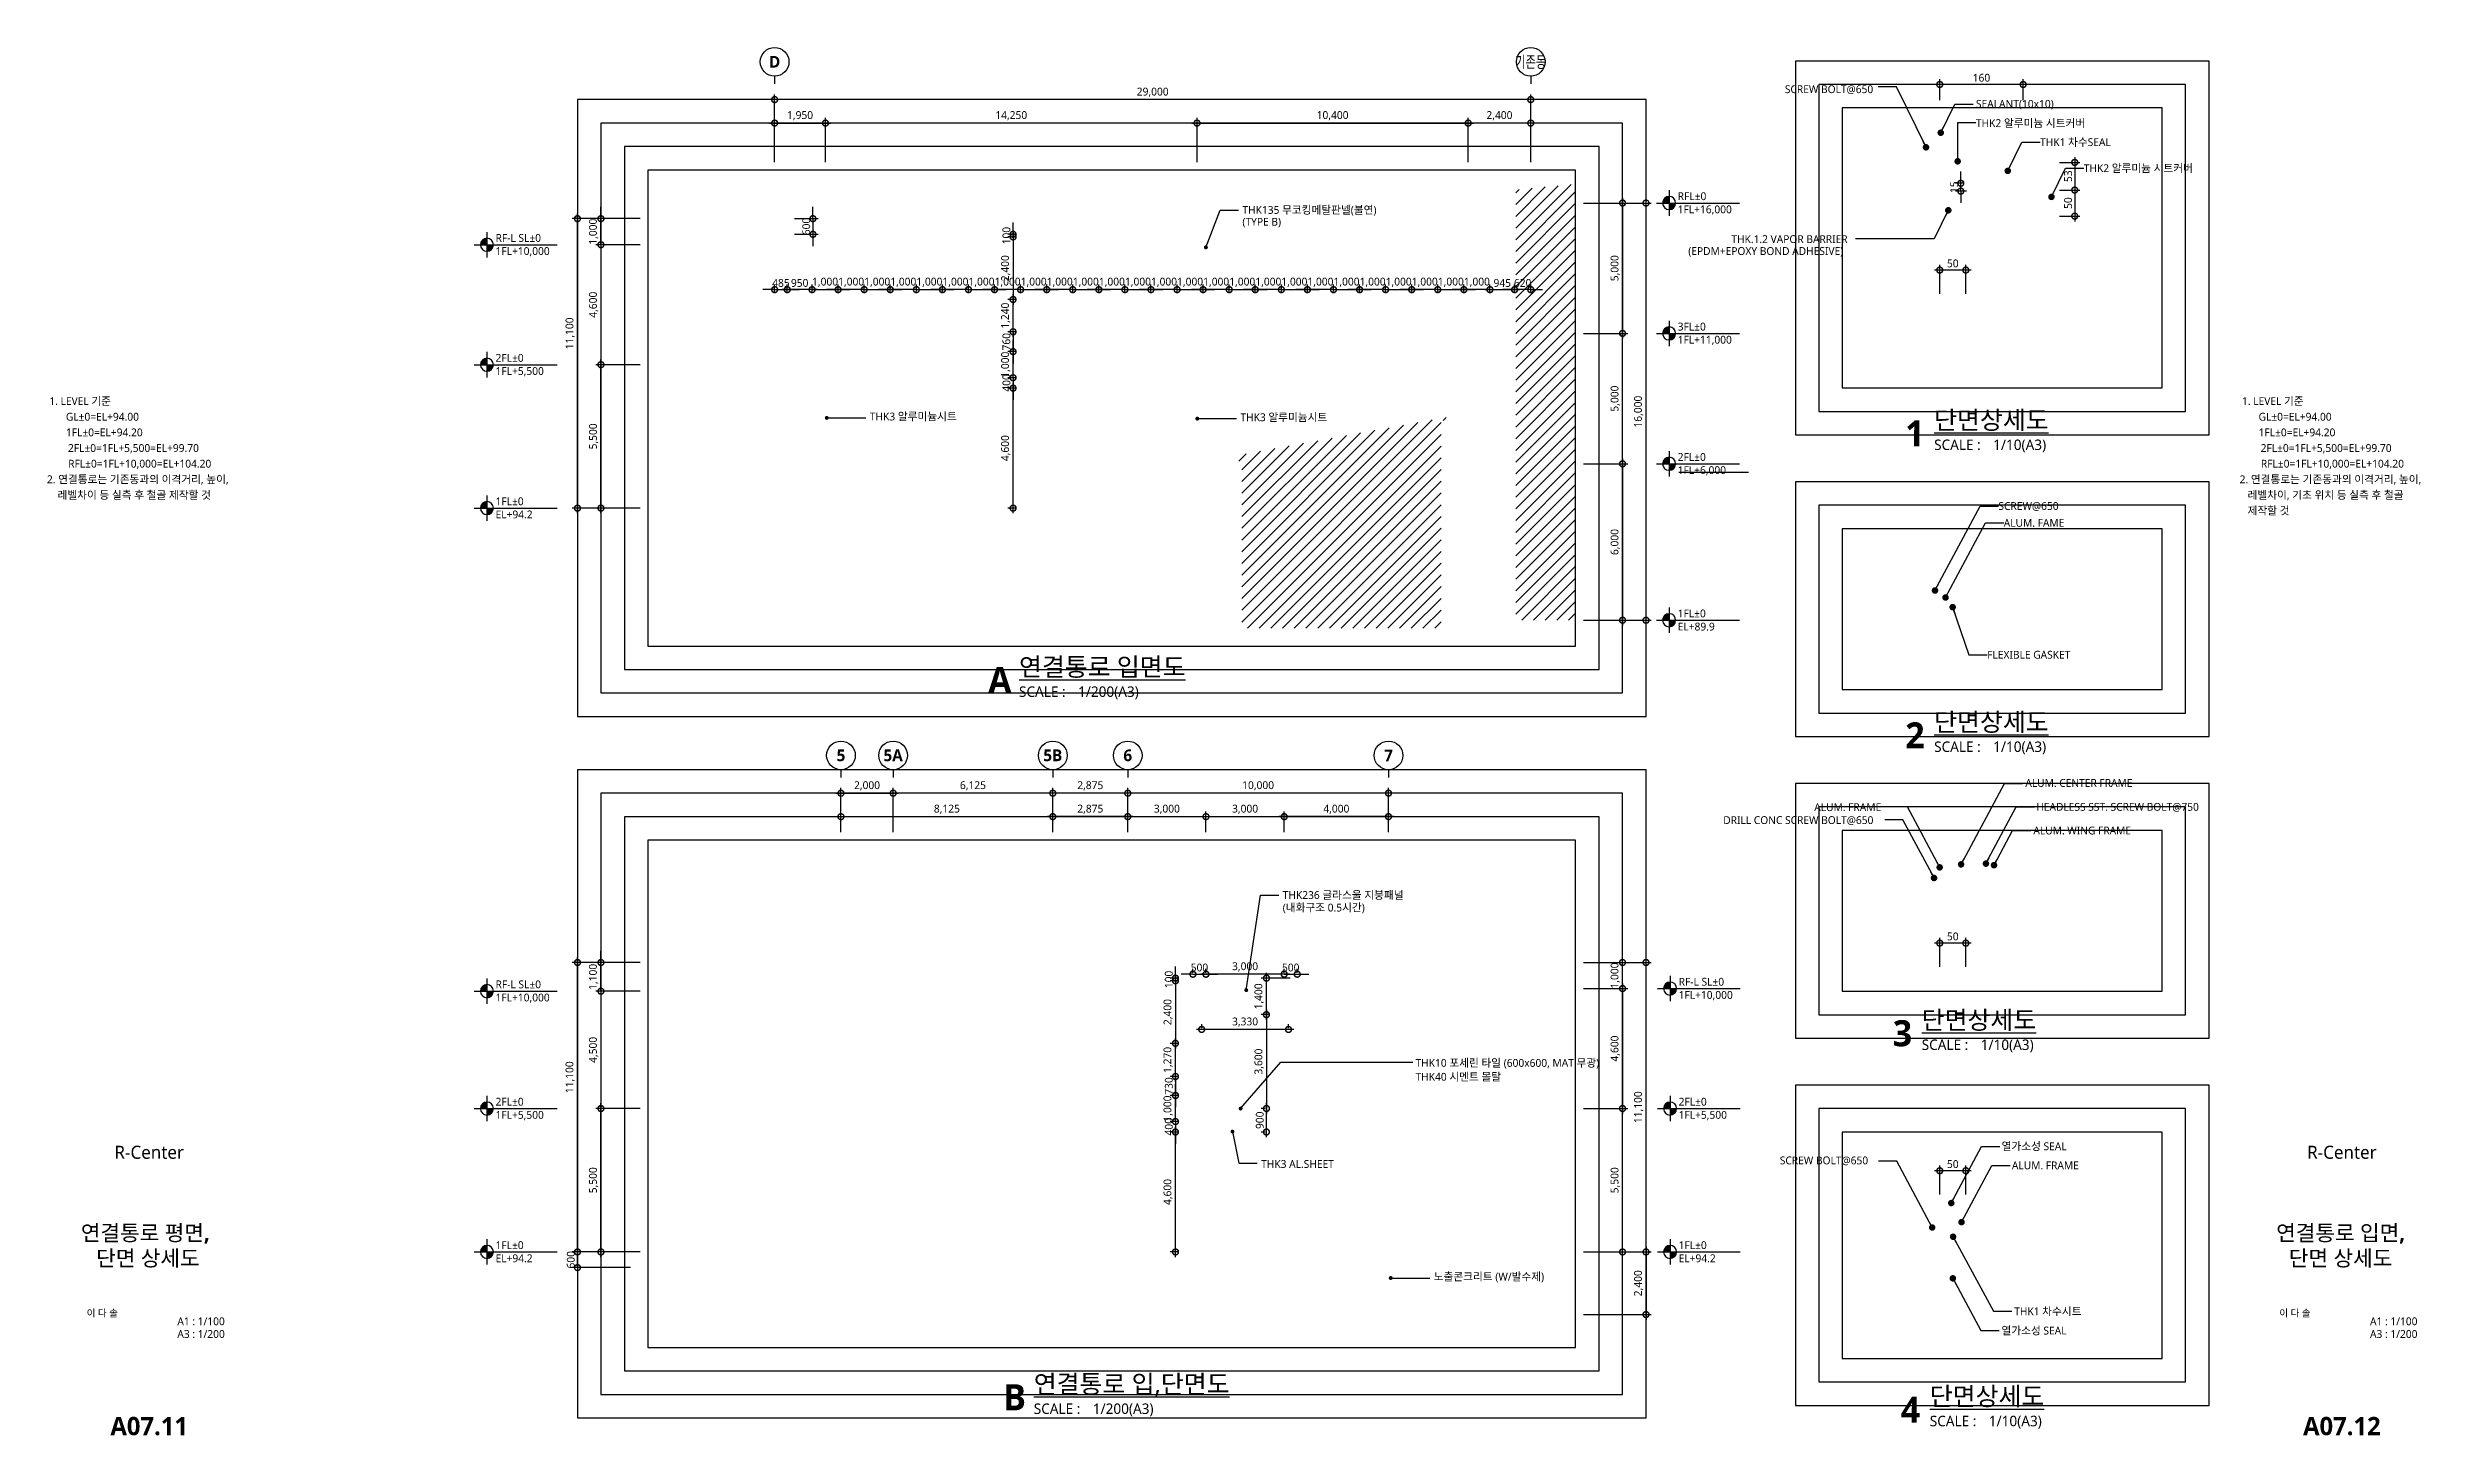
# Model space of a CAD drawing. Header units: millimetres. Extents: x 6017 to 164766, y 2937 to 56167.
# Drawn here: x 73747 to 164766, y 2937 to 56167 of the extents above; entities that cross this region are included whole.
import ezdxf
from ezdxf.enums import TextEntityAlignment as Align

# ---------------------------------------------------------------- set-up
doc = ezdxf.new("R2010")
doc.units = ezdxf.units.MM
doc.header["$LTSCALE"] = 200
doc.layers.get('DEFPOINTS').update_dxf_attribs({"color": 137})
for name, color, linetype in [('3TXT', 3, 'Continuous'), ('DIM', 7, 'Continuous'), ('HAT', 8, 'Continuous'), ('SOL-253', 253, 'Continuous'), ('SYM', 6, 'Continuous'), ('SYM-BUB', 3, 'Continuous'), ('SYM-LEAD', 6, 'Continuous'), ('SYM-LEVEL', 7, 'Continuous'), ('TEXT', 3, 'Continuous'), ('XR-SHEET$0$TITLE', 7, 'Continuous'), ('XR-SHEET$1$SHT', 5, 'Continuous'), ('XR-SHEET$1$TEXT', 3, 'Continuous')]:
    doc.layers.add(name, color=color, linetype=linetype)
doc.styles.add('$0$스타일1', font='malgun.ttf')
doc.styles.add('s1', font='malgun.ttf')
doc.styles.add('XR-SHEET$0$굴림체(옥산)', font='malgun.ttf')
doc.styles.add('맑은고딕B', font='malgunbd.ttf')
doc.styles.add('스타일1', font='malgun.ttf')
doc.styles.add('스타일2', font='malgunbd.ttf')
doc.dimstyles.new('CJA', dxfattribs={"dimscale": 300, "dimtxt": 2.7, "dimasz": 1, "dimexe": 2, "dimexo": 3, "dimgap": 1, "dimtad": 1, "dimdec": 0, "dimzin": 1, "dimdsep": 46, "dimlunit": 6, "dimtxsty": '$0$스타일1', "dimblk": 'CJDOT', "dimcen": 0.09, "dimdle": 1, "dimclrd": 256, "dimclre": 256, "dimclrt": 3, "dimadec": 0, "dimazin": 0, "dimtfac": 1, "dimtdec": 0, "dimtix": 1, "dimtmove": 2, "dimatfit": 3, "dimldrblk": 'CJDOT', "dimfxl": 1, "dimtolj": 1, "dimtzin": 1, "dimarcsym": 0})
doc.dimstyles.new('DIM-QD 1', dxfattribs={"dimscale": 50, "dimtxt": 3, "dimasz": 1.5, "dimexe": 1, "dimexo": 0, "dimgap": 1, "dimtad": 1, "dimdec": 3, "dimdsep": 46, "dimlunit": 6, "dimtxsty": '스타일1', "dimblk1": 'ARCHTICK', "dimblk2": 'DOT', "dimsah": 1, "dimcen": 0, "dimclrd": 256, "dimclre": 256, "dimclrt": 3, "dimazin": 2, "dimtfac": 1, "dimtdec": 3, "dimtix": 1, "dimtmove": 2, "dimatfit": 3, "dimldrblk": 'DOT', "dimfxl": 1, "dimtolj": 1, "dimtzin": 0, "dimarcsym": 0})

msp = doc.modelspace()

# ---------------------------------------------------------------- texts
at = {"layer": '3TXT', "style": '스타일1'}
for s, p in [('1. LEVEL 기준', (75001.7, 42605.6)), ('1. LEVEL 기준', (159101.7, 42605.6)), ('   GL±0=EL+94.00', (75702.7, 42005.6)), ('   GL±0=EL+94.00', (159802.7, 42005.6)), ('   1FL±0=EL+94.20', (75775.2, 41405.6)), ('   2FL±0=1FL+5,500=EL+99.70', (76892.3, 40805.6)), ('   1FL±0=EL+94.20', (159875.2, 41405.6)), ('   2FL±0=1FL+5,500=EL+99.70', (160992.3, 40805.6)), ('   RFL±0=1FL+10,000=EL+104.20', (77134.5, 40205.6)), ('   RFL±0=1FL+10,000=EL+104.20', (161234.5, 40205.6))]:
    msp.add_text(s, height=300, dxfattribs=at).set_placement(p, align=Align.MIDDLE_CENTER)
for s, p in [('2. 연결통로는 기존동과의 이격거리, 높이,', (73728.4, 39605.6)), ('    레벨차이 등 실측 후 철골 제작할 것', (73728.4, 39005.6)), ('2. 연결통로는 기존동과의 이격거리, 높이,', (157828.4, 39605.6)), ('   레벨차이, 기초 위치 등 실측 후 철골', (157828.4, 39005.6)), ('   제작할 것', (157828.4, 38405.6))]:
    msp.add_text(s, height=300, dxfattribs=at).set_placement(p, align=Align.MIDDLE_LEFT)
at = {"layer": 'TEXT', "style": 's1'}
msp.add_text('SCREW BOLT@650', height=300, dxfattribs=at).set_placement((143774.2, 54566.8, 0), align=Align.MIDDLE_RIGHT)
for s, p in [('SEALANT(10x10)', (147713.1, 54004.6)), ('THK2 알루미늄 시트커버', (147713.1, 53265.2)), ('THK1 차수SEAL', (150173.4, 52535.8, 0)), ('THK2 알루미늄 시트커버', (151849.3, 51536.4, 0))]:
    msp.add_text(s, height=300, dxfattribs=at).set_placement(p, align=Align.MIDDLE_LEFT)
at = {"layer": 'TEXT', "color": 3, "style": '스타일1'}
for s, p in [('THK135 무코킹메탈판넬(불연)', (119579.2, 49787.7)), ('(TYPE B)', (119579.2, 49333.1)), ('THK3 알루미늄시트', (105288.5, 41865.3)), ('THK3 알루미늄시트', (119502.7, 41836.1)), ('THK236 글라스울 지붕패널', (121125.8, 23513.4)), ('(내화구조 0.5시간)', (121125.8, 23033.4)), ('THK10 포세린 타일 (600x600, MAT 무광)', (126218.3, 17076.3)), ('THK40 시멘트 몰탈', (126218.3, 16544.4)), ('THK3 AL.SHEET', (120297.8, 13200.6)), ('노출콘크리트 (W/발수제) ', (126918.4, 8880.8))]:
    msp.add_text(s, height=300, dxfattribs=at).set_placement(p)
at = {"layer": 'TEXT', "style": 's1'}
for s, p in [('(EPDM+EPOXY BOND ADHESIVE)', (136678.6, 48209.8, 0)), ('THK.1.2 VAPOR BARRIER', (138331.8, 48666.6, 0))]:
    msp.add_text(s, height=300, dxfattribs=at).set_placement(p)
at = {"layer": 'TEXT', "color": 3, "style": '스타일1'}
for s, p in [('SCREW@650', (148576.5, 38582.5)), ('ALUM. FAME', (148779.6, 37937.3)), ('FLEXIBLE GASKET', (148146.1, 32878.1)), ('ALUM. CENTER FRAME', (149608.4, 27963.6)), ('DRILL CONC SCREW BOLT@650', (138021.4, 26537.3, 0)), ('ALUM. FRAME', (141511.8, 27033.9)), ('HEADLESS SST. SCREW BOLT@750', (150028, 27045.9)), ('ALUM. WING FRAME', (149916.5, 26137.9, 0)), ('열가소성 SEAL', (148698.2, 14029.3, 0)), ('SCREW BOLT@650', (140190, 13487.5, 0)), ('ALUM. FRAME', (149092.3, 13296.8, 0)), ('THK1 차수시트', (149181.8, 7698.9)), ('열가소성 SEAL', (148694.4, 6962))]:
    msp.add_text(s, height=300, dxfattribs=at).set_placement(p, align=Align.MIDDLE_LEFT)
at = {"layer": 'TEXT', "style": '스타일1'}
for p in [(77650, 13800), (161750, 13800)]:
    msp.add_text('R-Center', height=500, dxfattribs=at).set_placement(p, align=Align.MIDDLE_CENTER)

# ---------------------------------------------------------------- blocks, each defined once
blk = doc.blocks.new('XR-SHEET$0$TITLE')
at = {"layer": 'XR-SHEET$0$TITLE', "style": 'XR-SHEET$0$굴림체(옥산)'}
for tag, height, p in [('동명칭', 6, (776.77, -457.26)), ('SCALE-A1', 3, (797.5, -522)), ('SCALE-A3', 3, (797.5, -527)), ('DATA', 3, (797.5, -540))]:
    blk.add_attdef(tag, text='', height=height, dxfattribs=at).set_placement(p, align=Align.MIDDLE)
for tag, height, p in [('TITLE1', 6, (776.5, -479.4)), ('TITLE4', 6, (776.5, -484.39)), ('TITLE2', 6, (776.5, -489)), ('TITLE5', 6, (776.5, -493.99)), ('TITLE3', 6, (776.5, -498.7)), ('NAME-1', 3, (760.16, -517.5)), ('NAME-2', 3, (760.16, -526.5)), ('A0.00', 7, (776.5, -561))]:
    blk.add_attdef(tag, text='', height=height, dxfattribs=at).set_placement(p, align=Align.MIDDLE_CENTER)
blk = doc.blocks.new('LEVEL1')
at = {"layer": 'SYM-LEVEL'}
h = blk.add_hatch(color=6, dxfattribs=at)
edge = h.paths.add_edge_path()
edge.add_ellipse((4.87, 0), major_axis=(1.77, 1.77), ratio=1, start_angle=405, end_angle=495)
edge.add_line((2.37, 0), (4.87, 0))
edge.add_line((4.87, 0), (4.87, 2.5))
edge = h.paths.add_edge_path()
edge.add_ellipse((4.87, 0), major_axis=(1.77, 1.77), ratio=1, start_angle=225, end_angle=315)
edge.add_line((7.37, 0), (4.87, 0))
edge.add_line((4.87, 0), (4.87, -2.5))
at = {"layer": 'SYM-LEVEL', "color": 6}
for p, q in [((0, 0), (9.74, 0)), ((4.87, 4.87), (4.87, -4.87)), ((9.07, 0), (31.8, 0))]:
    blk.add_line(p, q, dxfattribs=at)
blk.add_ellipse((4.87, 0), major_axis=(1.77, 1.77), ratio=1, start_param=5.497787, end_param=11.780972, dxfattribs=at)
at = {"layer": 'SYM-LEVEL', "color": 3, "style": '스타일1'}
for tag, p in [('1층-바닥마감', (8.16, 1.11)), ('EL-+100', (8.16, -3.93))]:
    blk.add_attdef(tag, p, '', height=3, dxfattribs=at)
blk = doc.blocks.new('_DotSmall')
at = {"color": 0, "linetype": 'ByBlock', "const_width": 0.5}
blk.add_lwpolyline([(-0.0625, 0, 1), (0.0625, 0, 1)], format="xyb", close=True, dxfattribs=at)
blk = doc.blocks.new('*D58')
at = {"layer": 'DEFPOINTS', "color": 0, "transparency": 16777216}
for p in [(94076, 21077), (96776, 21077), (96776, 9977)]:
    blk.add_point(p, dxfattribs=at)
at = {"layer": 'DIM', "color": 7, "lineweight": -2, "transparency": 16777216}
for p, q in [((96476, 21077), (93876, 21077)), ((94076, 9777), (94076, 21277)), ((96476, 9977), (93876, 9977))]:
    blk.add_line(p, q, dxfattribs=at)
at = {"layer": 'DIM', "color": 7, "lineweight": -2, "transparency": 16777216, "xscale": 450, "yscale": 450, "zscale": 450}
for p, rotation in [((94076, 21077), 90), ((94076, 9977), 270)]:
    blk.add_blockref('_DotSmall', p, dxfattribs=dict(at, rotation=rotation))
at = {"layer": 'DIM', "color": 3, "transparency": 16777216, "insert": (93795, 16677), "char_height": 300, "attachment_point": 5, "rotation": 90, "style": '스타일1'}
blk.add_mtext('\\A1;11,100', dxfattribs=at)
blk = doc.blocks.new('CJDOT')
blk.add_line((-2, 0), (2, 0))
at = {"const_width": 0.5}
blk.add_lwpolyline([(-0.25, 0, 1), (0.25, 0, 1)], format="xyb", close=True, dxfattribs=at)
blk = doc.blocks.new('*D59')
at = {"layer": 'DEFPOINTS', "color": 0, "transparency": 16777216}
for p in [(94976, 15477), (96776, 15477), (96776, 9977)]:
    blk.add_point(p, dxfattribs=at)
at = {"layer": 'DIM', "color": 7, "lineweight": -2, "transparency": 16777216}
for p, q in [((96476, 15477), (94776, 15477)), ((94976, 9777), (94976, 15677)), ((96476, 9977), (94776, 9977))]:
    blk.add_line(p, q, dxfattribs=at)
at = {"layer": 'DIM', "color": 7, "lineweight": -2, "transparency": 16777216, "xscale": 450, "yscale": 450, "zscale": 450}
for p, rotation in [((94976, 15477), 90), ((94976, 9977), 270)]:
    blk.add_blockref('_DotSmall', p, dxfattribs=dict(at, rotation=rotation))
at = {"layer": 'DIM', "color": 3, "transparency": 16777216, "insert": (94696, 12727), "char_height": 300, "attachment_point": 5, "rotation": 90, "style": '스타일1'}
blk.add_mtext('\\A1;5,500', dxfattribs=at)
blk = doc.blocks.new('*D60')
at = {"layer": 'DEFPOINTS', "color": 0, "transparency": 16777216}
for p in [(96776, 19977), (94976, 15477), (96776, 15477)]:
    blk.add_point(p, dxfattribs=at)
at = {"layer": 'DIM', "color": 7, "lineweight": -2, "transparency": 16777216}
for p, q in [((94976, 20177), (94976, 15277)), ((96476, 19977), (94776, 19977)), ((96476, 15477), (94776, 15477))]:
    blk.add_line(p, q, dxfattribs=at)
at = {"layer": 'DIM', "color": 7, "lineweight": -2, "transparency": 16777216, "xscale": 450, "yscale": 450, "zscale": 450}
for p, rotation in [((94976, 19977), 90), ((94976, 15477), 270)]:
    blk.add_blockref('_DotSmall', p, dxfattribs=dict(at, rotation=rotation))
at = {"layer": 'DIM', "color": 3, "transparency": 16777216, "insert": (94696, 17727), "char_height": 300, "attachment_point": 5, "rotation": 90, "style": '스타일1'}
blk.add_mtext('\\A1;4,500', dxfattribs=at)
blk = doc.blocks.new('*D61')
at = {"layer": 'DEFPOINTS', "color": 0, "transparency": 16777216}
for p in [(94976, 21077), (96776, 21077), (96776, 19977)]:
    blk.add_point(p, dxfattribs=at)
at = {"layer": 'DIM', "color": 7, "lineweight": -2, "transparency": 16777216}
for p, q in [((96476, 21077), (94776, 21077)), ((94976, 21077), (94976, 21527)), ((94976, 19977), (94976, 21077)), ((96476, 19977), (94776, 19977)), ((94976, 19977), (94976, 19527))]:
    blk.add_line(p, q, dxfattribs=at)
at = {"layer": 'DIM', "color": 7, "lineweight": -2, "transparency": 16777216, "xscale": 450, "yscale": 450, "zscale": 450}
for p, rotation in [((94976, 21077), 270), ((94976, 19977), 90)]:
    blk.add_blockref('_DotSmall', p, dxfattribs=dict(at, rotation=rotation))
at = {"layer": 'DIM', "color": 3, "transparency": 16777216, "insert": (94695, 20527), "char_height": 300, "attachment_point": 5, "rotation": 90, "style": '스타일1'}
blk.add_mtext('\\A1;1,100', dxfattribs=at)
blk = doc.blocks.new('NEW_BUB')
at = {"layer": 'SYM-BUB', "color": 6}
blk.add_line((0, 3), (0, 0), dxfattribs=at)
blk.add_circle((0, 8.5), 5.5, dxfattribs=at)
at = {"layer": 'SYM-BUB', "color": 3, "style": '스타일2'}
blk.add_attdef('X', text='', height=4.5, dxfattribs=at).set_placement((0, 8.5), align=Align.MIDDLE)
blk = doc.blocks.new('*D62')
at = {"layer": 'DEFPOINTS', "color": 0, "transparency": 16777216}
for p in [(94076, 9977), (95876, 9977), (96412, 9377)]:
    blk.add_point(p, dxfattribs=at)
at = {"layer": 'DIM', "color": 7, "lineweight": -2, "transparency": 16777216}
for p, q in [((94076, 9977), (94076, 10427)), ((95576, 9977), (93876, 9977)), ((96112, 9377), (93876, 9377)), ((94076, 9377), (94076, 9977)), ((94076, 9377), (94076, 8927))]:
    blk.add_line(p, q, dxfattribs=at)
at = {"layer": 'DIM', "color": 7, "lineweight": -2, "transparency": 16777216, "xscale": 450, "yscale": 450, "zscale": 450}
for p, rotation in [((94076, 9977), 270), ((94076, 9377), 90)]:
    blk.add_blockref('_DotSmall', p, dxfattribs=dict(at, rotation=rotation))
at = {"layer": 'DIM', "color": 3, "transparency": 16777216, "insert": (93821, 9677), "char_height": 300, "attachment_point": 5, "rotation": 90, "style": '스타일1'}
blk.add_mtext('\\A1;600', dxfattribs=at)
blk = doc.blocks.new('*D63')
at = {"layer": 'DEFPOINTS', "color": 0, "transparency": 16777216}
for p in [(132359, 50202), (135059, 50202), (132359, 34202)]:
    blk.add_point(p, dxfattribs=at)
at = {"layer": 'DIM', "color": 7, "lineweight": -2, "transparency": 16777216}
for p, q in [((132659, 50202), (135259, 50202)), ((135059, 34002), (135059, 50402)), ((132659, 34202), (135259, 34202))]:
    blk.add_line(p, q, dxfattribs=at)
at = {"layer": 'DIM', "color": 7, "lineweight": -2, "transparency": 16777216, "xscale": 450, "yscale": 450, "zscale": 450}
for p, rotation in [((135059, 50202), 90), ((135059, 34202), 270)]:
    blk.add_blockref('_DotSmall', p, dxfattribs=dict(at, rotation=rotation))
at = {"layer": 'DIM', "color": 3, "transparency": 16777216, "insert": (134778, 42202), "char_height": 300, "attachment_point": 5, "rotation": 90, "style": '스타일1'}
blk.add_mtext('\\A1;16,000', dxfattribs=at)
blk = doc.blocks.new('*D64')
at = {"layer": 'DEFPOINTS', "color": 0, "transparency": 16777216}
for p in [(132359, 50202), (132359, 45202), (134159, 45202)]:
    blk.add_point(p, dxfattribs=at)
at = {"layer": 'DIM', "color": 7, "lineweight": -2, "transparency": 16777216}
for p, q in [((132659, 50202), (134359, 50202)), ((134159, 50402), (134159, 45002)), ((132659, 45202), (134359, 45202))]:
    blk.add_line(p, q, dxfattribs=at)
at = {"layer": 'DIM', "color": 7, "lineweight": -2, "transparency": 16777216, "xscale": 450, "yscale": 450, "zscale": 450}
for p, rotation in [((134159, 50202), 90), ((134159, 45202), 270)]:
    blk.add_blockref('_DotSmall', p, dxfattribs=dict(at, rotation=rotation))
at = {"layer": 'DIM', "color": 3, "transparency": 16777216, "insert": (133879, 47702), "char_height": 300, "attachment_point": 5, "rotation": 90, "style": '스타일1'}
blk.add_mtext('\\A1;5,000', dxfattribs=at)
blk = doc.blocks.new('*D65')
at = {"layer": 'DEFPOINTS', "color": 0, "transparency": 16777216}
for p in [(132359, 45202), (134159, 45202), (132359, 40202)]:
    blk.add_point(p, dxfattribs=at)
at = {"layer": 'DIM', "color": 7, "lineweight": -2, "transparency": 16777216}
for p, q in [((132659, 45202), (134359, 45202)), ((134159, 40002), (134159, 45402)), ((132659, 40202), (134359, 40202))]:
    blk.add_line(p, q, dxfattribs=at)
at = {"layer": 'DIM', "color": 7, "lineweight": -2, "transparency": 16777216, "xscale": 450, "yscale": 450, "zscale": 450}
for p, rotation in [((134159, 45202), 90), ((134159, 40202), 270)]:
    blk.add_blockref('_DotSmall', p, dxfattribs=dict(at, rotation=rotation))
at = {"layer": 'DIM', "color": 3, "transparency": 16777216, "insert": (133879, 42702), "char_height": 300, "attachment_point": 5, "rotation": 90, "style": '스타일1'}
blk.add_mtext('\\A1;5,000', dxfattribs=at)
blk = doc.blocks.new('*D66')
at = {"layer": 'DEFPOINTS', "color": 0, "transparency": 16777216}
for p in [(132359, 40202), (132359, 34202), (134159, 34202)]:
    blk.add_point(p, dxfattribs=at)
at = {"layer": 'DIM', "color": 7, "lineweight": -2, "transparency": 16777216}
for p, q in [((132659, 40202), (134359, 40202)), ((134159, 40402), (134159, 34002)), ((132659, 34202), (134359, 34202))]:
    blk.add_line(p, q, dxfattribs=at)
at = {"layer": 'DIM', "color": 7, "lineweight": -2, "transparency": 16777216, "xscale": 450, "yscale": 450, "zscale": 450}
for p, rotation in [((134159, 40202), 90), ((134159, 34202), 270)]:
    blk.add_blockref('_DotSmall', p, dxfattribs=dict(at, rotation=rotation))
at = {"layer": 'DIM', "color": 3, "transparency": 16777216, "insert": (133879, 37202), "char_height": 300, "attachment_point": 5, "rotation": 90, "style": '스타일1'}
blk.add_mtext('\\A1;6,000', dxfattribs=at)
blk = doc.blocks.new('*D67')
at = {"layer": 'DEFPOINTS', "color": 0, "transparency": 16777216}
for p in [(101638, 54167), (101638, 51467), (130638, 51467)]:
    blk.add_point(p, dxfattribs=at)
at = {"layer": 'DIM', "color": 7, "lineweight": -2, "transparency": 16777216}
for p, q in [((130838, 54167), (101438, 54167)), ((101638, 51767), (101638, 54367)), ((130638, 51767), (130638, 54367))]:
    blk.add_line(p, q, dxfattribs=at)
at = {"layer": 'DIM', "color": 7, "lineweight": -2, "transparency": 16777216, "xscale": 450, "yscale": 450, "zscale": 450, "rotation": 180}
blk.add_blockref('_DotSmall', (101638, 54167), dxfattribs=at)
at = {"layer": 'DIM', "color": 7, "lineweight": -2, "transparency": 16777216, "xscale": 450, "yscale": 450, "zscale": 450}
blk.add_blockref('_DotSmall', (130638, 54167), dxfattribs=at)
at = {"layer": 'DIM', "color": 3, "transparency": 16777216, "insert": (116138, 54447), "char_height": 300, "attachment_point": 5, "style": '스타일1'}
blk.add_mtext('\\A1;29,000', dxfattribs=at)
blk = doc.blocks.new('dwgtitle')
at = {"layer": 'SYM', "color": 3, "style": '스타일1'}
blk.add_text('SCALE :', height=4, dxfattribs=at).set_placement((12.25, -1.4))
at = {"layer": 'SYM', "color": 6, "style": '스타일2'}
blk.add_attdef('A', text='', height=10, dxfattribs=at).set_placement((4.89, 5), align=Align.MIDDLE)
at = {"layer": 'SYM', "color": 3, "style": '스타일1'}
for tag, p, height in [('%%UTITLE', (12.25, 6.59), 7), ('1/100', (34.89, -1.4), 4)]:
    blk.add_attdef(tag, p, '', height=height, dxfattribs=at)
blk = doc.blocks.new('*D69')
at = {"layer": 'DEFPOINTS', "color": 0, "transparency": 16777216}
for p in [(106182, 27570), (104182, 25770), (106182, 25770)]:
    blk.add_point(p, dxfattribs=at)
at = {"layer": 'DIM', "color": 7, "lineweight": -2, "transparency": 16777216}
for p, q in [((103982, 27570), (106382, 27570)), ((104182, 26070), (104182, 27770)), ((106182, 26070), (106182, 27770))]:
    blk.add_line(p, q, dxfattribs=at)
at = {"layer": 'DIM', "color": 7, "lineweight": -2, "transparency": 16777216, "xscale": 450, "yscale": 450, "zscale": 450, "rotation": 180}
blk.add_blockref('_DotSmall', (104182, 27570), dxfattribs=at)
at = {"layer": 'DIM', "color": 7, "lineweight": -2, "transparency": 16777216, "xscale": 450, "yscale": 450, "zscale": 450}
blk.add_blockref('_DotSmall', (106182, 27570), dxfattribs=at)
at = {"layer": 'DIM', "color": 3, "transparency": 16777216, "insert": (105182, 27850), "char_height": 300, "attachment_point": 5, "style": '스타일1'}
blk.add_mtext('\\A1;2,000', dxfattribs=at)
blk = doc.blocks.new('*D70')
at = {"layer": 'DEFPOINTS', "color": 0, "transparency": 16777216}
for p in [(121182, 26670), (121182, 25770), (125182, 25770)]:
    blk.add_point(p, dxfattribs=at)
at = {"layer": 'DIM', "color": 7, "lineweight": -2, "transparency": 16777216}
for p, q in [((125382, 26670), (120982, 26670)), ((121182, 26070), (121182, 26870)), ((125182, 26070), (125182, 26870))]:
    blk.add_line(p, q, dxfattribs=at)
at = {"layer": 'DIM', "color": 7, "lineweight": -2, "transparency": 16777216, "xscale": 450, "yscale": 450, "zscale": 450, "rotation": 180}
blk.add_blockref('_DotSmall', (121182, 26670), dxfattribs=at)
at = {"layer": 'DIM', "color": 7, "lineweight": -2, "transparency": 16777216, "xscale": 450, "yscale": 450, "zscale": 450}
blk.add_blockref('_DotSmall', (125182, 26670), dxfattribs=at)
at = {"layer": 'DIM', "color": 3, "transparency": 16777216, "insert": (123182, 26950), "char_height": 300, "attachment_point": 5, "style": '스타일1'}
blk.add_mtext('\\A1;4,000', dxfattribs=at)
blk = doc.blocks.new('*D71')
at = {"layer": 'DEFPOINTS', "color": 0, "transparency": 16777216}
for p in [(115182, 27570), (115182, 25770), (125182, 25770)]:
    blk.add_point(p, dxfattribs=at)
at = {"layer": 'DIM', "color": 7, "lineweight": -2, "transparency": 16777216}
for p, q in [((125382, 27570), (114982, 27570)), ((115182, 26070), (115182, 27770)), ((125182, 26070), (125182, 27770))]:
    blk.add_line(p, q, dxfattribs=at)
at = {"layer": 'DIM', "color": 7, "lineweight": -2, "transparency": 16777216, "xscale": 450, "yscale": 450, "zscale": 450, "rotation": 180}
blk.add_blockref('_DotSmall', (115182, 27570), dxfattribs=at)
at = {"layer": 'DIM', "color": 7, "lineweight": -2, "transparency": 16777216, "xscale": 450, "yscale": 450, "zscale": 450}
blk.add_blockref('_DotSmall', (125182, 27570), dxfattribs=at)
at = {"layer": 'DIM', "color": 3, "transparency": 16777216, "insert": (120182, 27851), "char_height": 300, "attachment_point": 5, "style": '스타일1'}
blk.add_mtext('\\A1;10,000', dxfattribs=at)
blk = doc.blocks.new('*D72')
at = {"layer": 'DEFPOINTS', "color": 0, "transparency": 16777216}
for p in [(121182, 26670), (118182, 25770), (121182, 25770)]:
    blk.add_point(p, dxfattribs=at)
at = {"layer": 'DIM', "color": 7, "lineweight": -2, "transparency": 16777216}
for p, q in [((117982, 26670), (121382, 26670)), ((118182, 26070), (118182, 26870)), ((121182, 26070), (121182, 26870))]:
    blk.add_line(p, q, dxfattribs=at)
at = {"layer": 'DIM', "color": 7, "lineweight": -2, "transparency": 16777216, "xscale": 450, "yscale": 450, "zscale": 450, "rotation": 180}
blk.add_blockref('_DotSmall', (118182, 26670), dxfattribs=at)
at = {"layer": 'DIM', "color": 7, "lineweight": -2, "transparency": 16777216, "xscale": 450, "yscale": 450, "zscale": 450}
blk.add_blockref('_DotSmall', (121182, 26670), dxfattribs=at)
at = {"layer": 'DIM', "color": 3, "transparency": 16777216, "insert": (119682, 26950), "char_height": 300, "attachment_point": 5, "style": '스타일1'}
blk.add_mtext('\\A1;3,000', dxfattribs=at)
blk = doc.blocks.new('*D73')
at = {"layer": 'DEFPOINTS', "color": 0, "transparency": 16777216}
for p in [(112307, 26670), (112307, 25770), (115182, 25770)]:
    blk.add_point(p, dxfattribs=at)
at = {"layer": 'DIM', "color": 7, "lineweight": -2, "transparency": 16777216}
for p, q in [((115382, 26670), (112107, 26670)), ((112307, 26070), (112307, 26870)), ((115182, 26070), (115182, 26870))]:
    blk.add_line(p, q, dxfattribs=at)
at = {"layer": 'DIM', "color": 7, "lineweight": -2, "transparency": 16777216, "xscale": 450, "yscale": 450, "zscale": 450, "rotation": 180}
blk.add_blockref('_DotSmall', (112307, 26670), dxfattribs=at)
at = {"layer": 'DIM', "color": 7, "lineweight": -2, "transparency": 16777216, "xscale": 450, "yscale": 450, "zscale": 450}
blk.add_blockref('_DotSmall', (115182, 26670), dxfattribs=at)
at = {"layer": 'DIM', "color": 3, "transparency": 16777216, "insert": (113745, 26950), "char_height": 300, "attachment_point": 5, "style": '스타일1'}
blk.add_mtext('\\A1;2,875', dxfattribs=at)
blk = doc.blocks.new('*D74')
at = {"layer": 'DEFPOINTS', "color": 0, "transparency": 16777216}
for p in [(112307, 26670), (104182, 25770), (112307, 25770)]:
    blk.add_point(p, dxfattribs=at)
at = {"layer": 'DIM', "color": 7, "lineweight": -2, "transparency": 16777216}
for p, q in [((103982, 26670), (112507, 26670)), ((104182, 26070), (104182, 26870)), ((112307, 26070), (112307, 26870))]:
    blk.add_line(p, q, dxfattribs=at)
at = {"layer": 'DIM', "color": 7, "lineweight": -2, "transparency": 16777216, "xscale": 450, "yscale": 450, "zscale": 450, "rotation": 180}
blk.add_blockref('_DotSmall', (104182, 26670), dxfattribs=at)
at = {"layer": 'DIM', "color": 7, "lineweight": -2, "transparency": 16777216, "xscale": 450, "yscale": 450, "zscale": 450}
blk.add_blockref('_DotSmall', (112307, 26670), dxfattribs=at)
at = {"layer": 'DIM', "color": 3, "transparency": 16777216, "insert": (108245, 26951), "char_height": 300, "attachment_point": 5, "style": '스타일1'}
blk.add_mtext('\\A1;8,125', dxfattribs=at)
blk = doc.blocks.new('*D75')
at = {"layer": 'DEFPOINTS', "color": 0, "transparency": 16777216}
for p in [(128238, 53267), (128238, 51467), (130638, 51467)]:
    blk.add_point(p, dxfattribs=at)
at = {"layer": 'DIM', "color": 7, "lineweight": -2, "transparency": 16777216}
for p, q in [((130838, 53267), (128038, 53267)), ((128238, 51767), (128238, 53467)), ((130638, 51767), (130638, 53467))]:
    blk.add_line(p, q, dxfattribs=at)
at = {"layer": 'DIM', "color": 7, "lineweight": -2, "transparency": 16777216, "xscale": 450, "yscale": 450, "zscale": 450, "rotation": 180}
blk.add_blockref('_DotSmall', (128238, 53267), dxfattribs=at)
at = {"layer": 'DIM', "color": 7, "lineweight": -2, "transparency": 16777216, "xscale": 450, "yscale": 450, "zscale": 450}
blk.add_blockref('_DotSmall', (130638, 53267), dxfattribs=at)
at = {"layer": 'DIM', "color": 3, "transparency": 16777216, "insert": (129438, 53547), "char_height": 300, "attachment_point": 5, "style": '스타일1'}
blk.add_mtext('\\A1;2,400', dxfattribs=at)
blk = doc.blocks.new('*D76')
at = {"layer": 'DEFPOINTS', "color": 0, "transparency": 16777216}
for p in [(128238, 53267), (117838, 51467), (128238, 51467)]:
    blk.add_point(p, dxfattribs=at)
at = {"layer": 'DIM', "color": 7, "lineweight": -2, "transparency": 16777216}
for p, q in [((117638, 53267), (128438, 53267)), ((117838, 51767), (117838, 53467)), ((128238, 51767), (128238, 53467))]:
    blk.add_line(p, q, dxfattribs=at)
at = {"layer": 'DIM', "color": 7, "lineweight": -2, "transparency": 16777216, "xscale": 450, "yscale": 450, "zscale": 450, "rotation": 180}
blk.add_blockref('_DotSmall', (117838, 53267), dxfattribs=at)
at = {"layer": 'DIM', "color": 7, "lineweight": -2, "transparency": 16777216, "xscale": 450, "yscale": 450, "zscale": 450}
blk.add_blockref('_DotSmall', (128238, 53267), dxfattribs=at)
at = {"layer": 'DIM', "color": 3, "transparency": 16777216, "insert": (123038, 53548), "char_height": 300, "attachment_point": 5, "style": '스타일1'}
blk.add_mtext('\\A1;10,400', dxfattribs=at)
blk = doc.blocks.new('*D77')
at = {"layer": 'DEFPOINTS', "color": 0, "transparency": 16777216}
for p in [(103588, 53267), (103588, 51467), (117838, 51467)]:
    blk.add_point(p, dxfattribs=at)
at = {"layer": 'DIM', "color": 7, "lineweight": -2, "transparency": 16777216}
for p, q in [((118038, 53267), (103388, 53267)), ((103588, 51767), (103588, 53467)), ((117838, 51767), (117838, 53467))]:
    blk.add_line(p, q, dxfattribs=at)
at = {"layer": 'DIM', "color": 7, "lineweight": -2, "transparency": 16777216, "xscale": 450, "yscale": 450, "zscale": 450, "rotation": 180}
blk.add_blockref('_DotSmall', (103588, 53267), dxfattribs=at)
at = {"layer": 'DIM', "color": 7, "lineweight": -2, "transparency": 16777216, "xscale": 450, "yscale": 450, "zscale": 450}
blk.add_blockref('_DotSmall', (117838, 53267), dxfattribs=at)
at = {"layer": 'DIM', "color": 3, "transparency": 16777216, "insert": (110713, 53548), "char_height": 300, "attachment_point": 5, "style": '스타일1'}
blk.add_mtext('\\A1;14,250', dxfattribs=at)
blk = doc.blocks.new('*D68')
at = {"layer": 'DEFPOINTS', "color": 0, "transparency": 16777216}
for p in [(103588, 53267), (101638, 51467), (103588, 51467)]:
    blk.add_point(p, dxfattribs=at)
at = {"layer": 'DIM', "color": 7, "lineweight": -2, "transparency": 16777216}
for p, q in [((101438, 53267), (103788, 53267)), ((101638, 51767), (101638, 53467)), ((103588, 51767), (103588, 53467))]:
    blk.add_line(p, q, dxfattribs=at)
at = {"layer": 'DIM', "color": 7, "lineweight": -2, "transparency": 16777216, "xscale": 450, "yscale": 450, "zscale": 450, "rotation": 180}
blk.add_blockref('_DotSmall', (101638, 53267), dxfattribs=at)
at = {"layer": 'DIM', "color": 7, "lineweight": -2, "transparency": 16777216, "xscale": 450, "yscale": 450, "zscale": 450}
blk.add_blockref('_DotSmall', (103588, 53267), dxfattribs=at)
at = {"layer": 'DIM', "color": 3, "transparency": 16777216, "insert": (102613, 53548), "char_height": 300, "attachment_point": 5, "style": '스타일1'}
blk.add_mtext('\\A1;1,950', dxfattribs=at)
blk = doc.blocks.new('_ARCHTICK')
at = {"color": 0, "linetype": 'ByBlock', "const_width": 0.15}
blk.add_lwpolyline([(-0.5, -0.5), (0.5, 0.5)], dxfattribs=at)
blk = doc.blocks.new('_DOT')
at = {"color": 0, "linetype": 'ByBlock'}
blk.add_line((-0.5, 0), (-1, 0), dxfattribs=at)
at = {"color": 0, "linetype": 'ByBlock', "const_width": 0.5}
blk.add_lwpolyline([(-0.25, 0, 1), (0.25, 0, 1)], format="xyb", close=True, dxfattribs=at)
blk = doc.blocks.new('*D79')
at = {"layer": 'DEFPOINTS', "color": 0, "transparency": 16777216}
for p in [(94076, 49602), (96776, 49602), (96776, 38502)]:
    blk.add_point(p, dxfattribs=at)
at = {"layer": 'DIM', "color": 7, "lineweight": -2, "transparency": 16777216}
for p, q in [((96476, 49602), (93876, 49602)), ((94076, 38302), (94076, 49802)), ((96476, 38502), (93876, 38502))]:
    blk.add_line(p, q, dxfattribs=at)
at = {"layer": 'DIM', "color": 7, "lineweight": -2, "transparency": 16777216, "xscale": 450, "yscale": 450, "zscale": 450}
for p, rotation in [((94076, 49602), 90), ((94076, 38502), 270)]:
    blk.add_blockref('_DotSmall', p, dxfattribs=dict(at, rotation=rotation))
at = {"layer": 'DIM', "color": 3, "transparency": 16777216, "insert": (93795, 45202), "char_height": 300, "attachment_point": 5, "rotation": 90, "style": '스타일1'}
blk.add_mtext('\\A1;11,100', dxfattribs=at)
blk = doc.blocks.new('*D80')
at = {"layer": 'DEFPOINTS', "color": 0, "transparency": 16777216}
for p in [(94976, 44002), (96776, 44002), (96776, 38502)]:
    blk.add_point(p, dxfattribs=at)
at = {"layer": 'DIM', "color": 7, "lineweight": -2, "transparency": 16777216}
for p, q in [((96476, 44002), (94776, 44002)), ((94976, 38302), (94976, 44202)), ((96476, 38502), (94776, 38502))]:
    blk.add_line(p, q, dxfattribs=at)
at = {"layer": 'DIM', "color": 7, "lineweight": -2, "transparency": 16777216, "xscale": 450, "yscale": 450, "zscale": 450}
for p, rotation in [((94976, 44002), 90), ((94976, 38502), 270)]:
    blk.add_blockref('_DotSmall', p, dxfattribs=dict(at, rotation=rotation))
at = {"layer": 'DIM', "color": 3, "transparency": 16777216, "insert": (94696, 41252), "char_height": 300, "attachment_point": 5, "rotation": 90, "style": '스타일1'}
blk.add_mtext('\\A1;5,500', dxfattribs=at)
blk = doc.blocks.new('*D81')
at = {"layer": 'DEFPOINTS', "color": 0, "transparency": 16777216}
for p in [(96776, 48602), (94976, 44002), (96776, 44002)]:
    blk.add_point(p, dxfattribs=at)
at = {"layer": 'DIM', "color": 7, "lineweight": -2, "transparency": 16777216}
for p, q in [((96476, 48602), (94776, 48602)), ((94976, 48802), (94976, 43802)), ((96476, 44002), (94776, 44002))]:
    blk.add_line(p, q, dxfattribs=at)
at = {"layer": 'DIM', "color": 7, "lineweight": -2, "transparency": 16777216, "xscale": 450, "yscale": 450, "zscale": 450}
for p, rotation in [((94976, 48602), 90), ((94976, 44002), 270)]:
    blk.add_blockref('_DotSmall', p, dxfattribs=dict(at, rotation=rotation))
at = {"layer": 'DIM', "color": 3, "transparency": 16777216, "insert": (94696, 46302), "char_height": 300, "attachment_point": 5, "rotation": 90, "style": '스타일1'}
blk.add_mtext('\\A1;4,600', dxfattribs=at)
blk = doc.blocks.new('*D82')
at = {"layer": 'DEFPOINTS', "color": 0, "transparency": 16777216}
for p in [(94976, 49602), (96776, 49602), (96776, 48602)]:
    blk.add_point(p, dxfattribs=at)
at = {"layer": 'DIM', "color": 7, "lineweight": -2, "transparency": 16777216}
for p, q in [((96476, 49602), (94776, 49602)), ((94976, 49602), (94976, 50052)), ((94976, 48602), (94976, 49602)), ((96476, 48602), (94776, 48602)), ((94976, 48602), (94976, 48152))]:
    blk.add_line(p, q, dxfattribs=at)
at = {"layer": 'DIM', "color": 7, "lineweight": -2, "transparency": 16777216, "xscale": 450, "yscale": 450, "zscale": 450}
for p, rotation in [((94976, 49602), 270), ((94976, 48602), 90)]:
    blk.add_blockref('_DotSmall', p, dxfattribs=dict(at, rotation=rotation))
at = {"layer": 'DIM', "color": 3, "transparency": 16777216, "insert": (94695, 49102), "char_height": 300, "attachment_point": 5, "rotation": 90, "style": '스타일1'}
blk.add_mtext('\\A1;1,000', dxfattribs=at)
blk = doc.blocks.new('*D83')
at = {"layer": 'DEFPOINTS', "color": 0, "transparency": 16777216}
for p in [(101638, 46504), (102123, 46880), (102123, 46504)]:
    blk.add_point(p, dxfattribs=at)
at = {"layer": 'DIM', "color": 7, "lineweight": -2, "transparency": 16777216}
for p, q in [((101638, 46880), (101188, 46880)), ((101638, 46804), (101638, 47080)), ((101638, 46880), (102123, 46880)), ((102123, 46804), (102123, 47080)), ((102123, 46880), (102573, 46880))]:
    blk.add_line(p, q, dxfattribs=at)
at = {"layer": 'DIM', "color": 7, "lineweight": -2, "transparency": 16777216, "xscale": 450, "yscale": 450, "zscale": 450}
blk.add_blockref('_DotSmall', (101638, 46880), dxfattribs=at)
at = {"layer": 'DIM', "color": 7, "lineweight": -2, "transparency": 16777216, "xscale": 450, "yscale": 450, "zscale": 450, "rotation": 180}
blk.add_blockref('_DotSmall', (102123, 46880), dxfattribs=at)
at = {"layer": 'DIM', "color": 3, "transparency": 16777216, "insert": (101880, 47135), "char_height": 300, "attachment_point": 5, "style": '스타일1'}
blk.add_mtext('\\A1;485', dxfattribs=at)
blk = doc.blocks.new('*D84')
at = {"layer": 'DEFPOINTS', "color": 0, "transparency": 16777216}
for p in [(102123, 46880), (102123, 46504), (103073, 46504)]:
    blk.add_point(p, dxfattribs=at)
at = {"layer": 'DIM', "color": 7, "lineweight": -2, "transparency": 16777216}
for p, q in [((103273, 46880), (101923, 46880)), ((102123, 46804), (102123, 47080)), ((103073, 46804), (103073, 47080))]:
    blk.add_line(p, q, dxfattribs=at)
at = {"layer": 'DIM', "color": 7, "lineweight": -2, "transparency": 16777216, "xscale": 450, "yscale": 450, "zscale": 450, "rotation": 180}
blk.add_blockref('_DotSmall', (102123, 46880), dxfattribs=at)
at = {"layer": 'DIM', "color": 7, "lineweight": -2, "transparency": 16777216, "xscale": 450, "yscale": 450, "zscale": 450}
blk.add_blockref('_DotSmall', (103073, 46880), dxfattribs=at)
at = {"layer": 'DIM', "color": 3, "transparency": 16777216, "insert": (102598, 47135), "char_height": 300, "attachment_point": 5, "style": '스타일1'}
blk.add_mtext('\\A1;950', dxfattribs=at)
blk = doc.blocks.new('*D85')
at = {"layer": 'DEFPOINTS', "color": 0, "transparency": 16777216}
for p in [(103073, 46504), (104073, 46880), (104073, 46504)]:
    blk.add_point(p, dxfattribs=at)
at = {"layer": 'DIM', "color": 7, "lineweight": -2, "transparency": 16777216}
for p, q in [((103073, 46880), (102623, 46880)), ((103073, 46804), (103073, 47080)), ((103073, 46880), (104073, 46880)), ((104073, 46804), (104073, 47080)), ((104073, 46880), (104523, 46880))]:
    blk.add_line(p, q, dxfattribs=at)
at = {"layer": 'DIM', "color": 7, "lineweight": -2, "transparency": 16777216, "xscale": 450, "yscale": 450, "zscale": 450}
blk.add_blockref('_DotSmall', (103073, 46880), dxfattribs=at)
at = {"layer": 'DIM', "color": 7, "lineweight": -2, "transparency": 16777216, "xscale": 450, "yscale": 450, "zscale": 450, "rotation": 180}
blk.add_blockref('_DotSmall', (104073, 46880), dxfattribs=at)
at = {"layer": 'DIM', "color": 3, "transparency": 16777216, "insert": (103573, 47161), "char_height": 300, "attachment_point": 5, "style": '스타일1'}
blk.add_mtext('\\A1;1,000', dxfattribs=at)
blk = doc.blocks.new('*D86')
at = {"layer": 'DEFPOINTS', "color": 0, "transparency": 16777216}
for p in [(105073, 46504), (106073, 46880), (106073, 46504)]:
    blk.add_point(p, dxfattribs=at)
at = {"layer": 'DIM', "color": 7, "lineweight": -2, "transparency": 16777216}
for p, q in [((105073, 46880), (104623, 46880)), ((105073, 46804), (105073, 47080)), ((105073, 46880), (106073, 46880)), ((106073, 46804), (106073, 47080)), ((106073, 46880), (106523, 46880))]:
    blk.add_line(p, q, dxfattribs=at)
at = {"layer": 'DIM', "color": 7, "lineweight": -2, "transparency": 16777216, "xscale": 450, "yscale": 450, "zscale": 450}
blk.add_blockref('_DotSmall', (105073, 46880), dxfattribs=at)
at = {"layer": 'DIM', "color": 7, "lineweight": -2, "transparency": 16777216, "xscale": 450, "yscale": 450, "zscale": 450, "rotation": 180}
blk.add_blockref('_DotSmall', (106073, 46880), dxfattribs=at)
at = {"layer": 'DIM', "color": 3, "transparency": 16777216, "insert": (105573, 47161), "char_height": 300, "attachment_point": 5, "style": '스타일1'}
blk.add_mtext('\\A1;1,000', dxfattribs=at)
blk = doc.blocks.new('*D87')
at = {"layer": 'DEFPOINTS', "color": 0, "transparency": 16777216}
for p in [(104073, 46880), (104073, 46504), (105073, 46504)]:
    blk.add_point(p, dxfattribs=at)
at = {"layer": 'DIM', "color": 7, "lineweight": -2, "transparency": 16777216}
for p, q in [((104073, 46880), (103623, 46880)), ((104073, 46804), (104073, 47080)), ((105073, 46880), (104073, 46880)), ((105073, 46804), (105073, 47080)), ((105073, 46880), (105523, 46880))]:
    blk.add_line(p, q, dxfattribs=at)
at = {"layer": 'DIM', "color": 7, "lineweight": -2, "transparency": 16777216, "xscale": 450, "yscale": 450, "zscale": 450}
blk.add_blockref('_DotSmall', (104073, 46880), dxfattribs=at)
at = {"layer": 'DIM', "color": 7, "lineweight": -2, "transparency": 16777216, "xscale": 450, "yscale": 450, "zscale": 450, "rotation": 180}
blk.add_blockref('_DotSmall', (105073, 46880), dxfattribs=at)
at = {"layer": 'DIM', "color": 3, "transparency": 16777216, "insert": (104573, 47161), "char_height": 300, "attachment_point": 5, "style": '스타일1'}
blk.add_mtext('\\A1;1,000', dxfattribs=at)
blk = doc.blocks.new('*D90')
at = {"layer": 'DEFPOINTS', "color": 0, "transparency": 16777216}
for p in [(108073, 46880), (108073, 46504), (109073, 46504)]:
    blk.add_point(p, dxfattribs=at)
at = {"layer": 'DIM', "color": 7, "lineweight": -2, "transparency": 16777216}
for p, q in [((108073, 46880), (107623, 46880)), ((108073, 46804), (108073, 47080)), ((109073, 46880), (108073, 46880)), ((109073, 46804), (109073, 47080)), ((109073, 46880), (109523, 46880))]:
    blk.add_line(p, q, dxfattribs=at)
at = {"layer": 'DIM', "color": 7, "lineweight": -2, "transparency": 16777216, "xscale": 450, "yscale": 450, "zscale": 450}
blk.add_blockref('_DotSmall', (108073, 46880), dxfattribs=at)
at = {"layer": 'DIM', "color": 7, "lineweight": -2, "transparency": 16777216, "xscale": 450, "yscale": 450, "zscale": 450, "rotation": 180}
blk.add_blockref('_DotSmall', (109073, 46880), dxfattribs=at)
at = {"layer": 'DIM', "color": 3, "transparency": 16777216, "insert": (108573, 47161), "char_height": 300, "attachment_point": 5, "style": '스타일1'}
blk.add_mtext('\\A1;1,000', dxfattribs=at)
blk = doc.blocks.new('*D88')
at = {"layer": 'DEFPOINTS', "color": 0, "transparency": 16777216}
for p in [(106073, 46880), (106073, 46504), (107073, 46504)]:
    blk.add_point(p, dxfattribs=at)
at = {"layer": 'DIM', "color": 7, "lineweight": -2, "transparency": 16777216}
for p, q in [((106073, 46880), (105623, 46880)), ((106073, 46804), (106073, 47080)), ((107073, 46880), (106073, 46880)), ((107073, 46804), (107073, 47080)), ((107073, 46880), (107523, 46880))]:
    blk.add_line(p, q, dxfattribs=at)
at = {"layer": 'DIM', "color": 7, "lineweight": -2, "transparency": 16777216, "xscale": 450, "yscale": 450, "zscale": 450}
blk.add_blockref('_DotSmall', (106073, 46880), dxfattribs=at)
at = {"layer": 'DIM', "color": 7, "lineweight": -2, "transparency": 16777216, "xscale": 450, "yscale": 450, "zscale": 450, "rotation": 180}
blk.add_blockref('_DotSmall', (107073, 46880), dxfattribs=at)
at = {"layer": 'DIM', "color": 3, "transparency": 16777216, "insert": (106573, 47161), "char_height": 300, "attachment_point": 5, "style": '스타일1'}
blk.add_mtext('\\A1;1,000', dxfattribs=at)
blk = doc.blocks.new('*D89')
at = {"layer": 'DEFPOINTS', "color": 0, "transparency": 16777216}
for p in [(107073, 46504), (108073, 46880), (108073, 46504)]:
    blk.add_point(p, dxfattribs=at)
at = {"layer": 'DIM', "color": 7, "lineweight": -2, "transparency": 16777216}
for p, q in [((107073, 46880), (106623, 46880)), ((107073, 46804), (107073, 47080)), ((107073, 46880), (108073, 46880)), ((108073, 46804), (108073, 47080)), ((108073, 46880), (108523, 46880))]:
    blk.add_line(p, q, dxfattribs=at)
at = {"layer": 'DIM', "color": 7, "lineweight": -2, "transparency": 16777216, "xscale": 450, "yscale": 450, "zscale": 450}
blk.add_blockref('_DotSmall', (107073, 46880), dxfattribs=at)
at = {"layer": 'DIM', "color": 7, "lineweight": -2, "transparency": 16777216, "xscale": 450, "yscale": 450, "zscale": 450, "rotation": 180}
blk.add_blockref('_DotSmall', (108073, 46880), dxfattribs=at)
at = {"layer": 'DIM', "color": 3, "transparency": 16777216, "insert": (107573, 47161), "char_height": 300, "attachment_point": 5, "style": '스타일1'}
blk.add_mtext('\\A1;1,000', dxfattribs=at)
blk = doc.blocks.new('*D96')
at = {"layer": 'DEFPOINTS', "color": 0, "transparency": 16777216}
for p in [(114073, 46880), (114073, 46504), (115073, 46504)]:
    blk.add_point(p, dxfattribs=at)
at = {"layer": 'DIM', "color": 7, "lineweight": -2, "transparency": 16777216}
for p, q in [((114073, 46880), (113623, 46880)), ((114073, 46804), (114073, 47080)), ((115073, 46880), (114073, 46880)), ((115073, 46804), (115073, 47080)), ((115073, 46880), (115523, 46880))]:
    blk.add_line(p, q, dxfattribs=at)
at = {"layer": 'DIM', "color": 7, "lineweight": -2, "transparency": 16777216, "xscale": 450, "yscale": 450, "zscale": 450}
blk.add_blockref('_DotSmall', (114073, 46880), dxfattribs=at)
at = {"layer": 'DIM', "color": 7, "lineweight": -2, "transparency": 16777216, "xscale": 450, "yscale": 450, "zscale": 450, "rotation": 180}
blk.add_blockref('_DotSmall', (115073, 46880), dxfattribs=at)
at = {"layer": 'DIM', "color": 3, "transparency": 16777216, "insert": (114573, 47161), "char_height": 300, "attachment_point": 5, "style": '스타일1'}
blk.add_mtext('\\A1;1,000', dxfattribs=at)
blk = doc.blocks.new('*D91')
at = {"layer": 'DEFPOINTS', "color": 0, "transparency": 16777216}
for p in [(112073, 46880), (112073, 46504), (113073, 46504)]:
    blk.add_point(p, dxfattribs=at)
at = {"layer": 'DIM', "color": 7, "lineweight": -2, "transparency": 16777216}
for p, q in [((112073, 46880), (111623, 46880)), ((112073, 46804), (112073, 47080)), ((113073, 46880), (112073, 46880)), ((113073, 46804), (113073, 47080)), ((113073, 46880), (113523, 46880))]:
    blk.add_line(p, q, dxfattribs=at)
at = {"layer": 'DIM', "color": 7, "lineweight": -2, "transparency": 16777216, "xscale": 450, "yscale": 450, "zscale": 450}
blk.add_blockref('_DotSmall', (112073, 46880), dxfattribs=at)
at = {"layer": 'DIM', "color": 7, "lineweight": -2, "transparency": 16777216, "xscale": 450, "yscale": 450, "zscale": 450, "rotation": 180}
blk.add_blockref('_DotSmall', (113073, 46880), dxfattribs=at)
at = {"layer": 'DIM', "color": 3, "transparency": 16777216, "insert": (112573, 47161), "char_height": 300, "attachment_point": 5, "style": '스타일1'}
blk.add_mtext('\\A1;1,000', dxfattribs=at)
blk = doc.blocks.new('*D92')
at = {"layer": 'DEFPOINTS', "color": 0, "transparency": 16777216}
for p in [(113073, 46504), (114073, 46880), (114073, 46504)]:
    blk.add_point(p, dxfattribs=at)
at = {"layer": 'DIM', "color": 7, "lineweight": -2, "transparency": 16777216}
for p, q in [((113073, 46880), (112623, 46880)), ((113073, 46804), (113073, 47080)), ((113073, 46880), (114073, 46880)), ((114073, 46804), (114073, 47080)), ((114073, 46880), (114523, 46880))]:
    blk.add_line(p, q, dxfattribs=at)
at = {"layer": 'DIM', "color": 7, "lineweight": -2, "transparency": 16777216, "xscale": 450, "yscale": 450, "zscale": 450}
blk.add_blockref('_DotSmall', (113073, 46880), dxfattribs=at)
at = {"layer": 'DIM', "color": 7, "lineweight": -2, "transparency": 16777216, "xscale": 450, "yscale": 450, "zscale": 450, "rotation": 180}
blk.add_blockref('_DotSmall', (114073, 46880), dxfattribs=at)
at = {"layer": 'DIM', "color": 3, "transparency": 16777216, "insert": (113573, 47161), "char_height": 300, "attachment_point": 5, "style": '스타일1'}
blk.add_mtext('\\A1;1,000', dxfattribs=at)
blk = doc.blocks.new('*D93')
at = {"layer": 'DEFPOINTS', "color": 0, "transparency": 16777216}
for p in [(109073, 46504), (110073, 46880), (110073, 46504)]:
    blk.add_point(p, dxfattribs=at)
at = {"layer": 'DIM', "color": 7, "lineweight": -2, "transparency": 16777216}
for p, q in [((109073, 46880), (108623, 46880)), ((109073, 46804), (109073, 47080)), ((109073, 46880), (110073, 46880)), ((110073, 46804), (110073, 47080)), ((110073, 46880), (110523, 46880))]:
    blk.add_line(p, q, dxfattribs=at)
at = {"layer": 'DIM', "color": 7, "lineweight": -2, "transparency": 16777216, "xscale": 450, "yscale": 450, "zscale": 450}
blk.add_blockref('_DotSmall', (109073, 46880), dxfattribs=at)
at = {"layer": 'DIM', "color": 7, "lineweight": -2, "transparency": 16777216, "xscale": 450, "yscale": 450, "zscale": 450, "rotation": 180}
blk.add_blockref('_DotSmall', (110073, 46880), dxfattribs=at)
at = {"layer": 'DIM', "color": 3, "transparency": 16777216, "insert": (109573, 47161), "char_height": 300, "attachment_point": 5, "style": '스타일1'}
blk.add_mtext('\\A1;1,000', dxfattribs=at)
blk = doc.blocks.new('*D94')
at = {"layer": 'DEFPOINTS', "color": 0, "transparency": 16777216}
for p in [(111073, 46504), (112073, 46880), (112073, 46504)]:
    blk.add_point(p, dxfattribs=at)
at = {"layer": 'DIM', "color": 7, "lineweight": -2, "transparency": 16777216}
for p, q in [((111073, 46880), (110623, 46880)), ((111073, 46804), (111073, 47080)), ((111073, 46880), (112073, 46880)), ((112073, 46804), (112073, 47080)), ((112073, 46880), (112523, 46880))]:
    blk.add_line(p, q, dxfattribs=at)
at = {"layer": 'DIM', "color": 7, "lineweight": -2, "transparency": 16777216, "xscale": 450, "yscale": 450, "zscale": 450}
blk.add_blockref('_DotSmall', (111073, 46880), dxfattribs=at)
at = {"layer": 'DIM', "color": 7, "lineweight": -2, "transparency": 16777216, "xscale": 450, "yscale": 450, "zscale": 450, "rotation": 180}
blk.add_blockref('_DotSmall', (112073, 46880), dxfattribs=at)
at = {"layer": 'DIM', "color": 3, "transparency": 16777216, "insert": (111573, 47161), "char_height": 300, "attachment_point": 5, "style": '스타일1'}
blk.add_mtext('\\A1;1,000', dxfattribs=at)
blk = doc.blocks.new('*D95')
at = {"layer": 'DEFPOINTS', "color": 0, "transparency": 16777216}
for p in [(110073, 46880), (110073, 46504), (111073, 46504)]:
    blk.add_point(p, dxfattribs=at)
at = {"layer": 'DIM', "color": 7, "lineweight": -2, "transparency": 16777216}
for p, q in [((110073, 46880), (109623, 46880)), ((110073, 46804), (110073, 47080)), ((111073, 46880), (110073, 46880)), ((111073, 46804), (111073, 47080)), ((111073, 46880), (111523, 46880))]:
    blk.add_line(p, q, dxfattribs=at)
at = {"layer": 'DIM', "color": 7, "lineweight": -2, "transparency": 16777216, "xscale": 450, "yscale": 450, "zscale": 450}
blk.add_blockref('_DotSmall', (110073, 46880), dxfattribs=at)
at = {"layer": 'DIM', "color": 7, "lineweight": -2, "transparency": 16777216, "xscale": 450, "yscale": 450, "zscale": 450, "rotation": 180}
blk.add_blockref('_DotSmall', (111073, 46880), dxfattribs=at)
at = {"layer": 'DIM', "color": 3, "transparency": 16777216, "insert": (110573, 47161), "char_height": 300, "attachment_point": 5, "style": '스타일1'}
blk.add_mtext('\\A1;1,000', dxfattribs=at)
blk = doc.blocks.new('*D108')
at = {"layer": 'DEFPOINTS', "color": 0, "transparency": 16777216}
for p in [(126073, 46880), (126073, 46504), (127073, 46504)]:
    blk.add_point(p, dxfattribs=at)
at = {"layer": 'DIM', "color": 7, "lineweight": -2, "transparency": 16777216}
for p, q in [((126073, 46880), (125623, 46880)), ((126073, 46804), (126073, 47080)), ((127073, 46880), (126073, 46880)), ((127073, 46804), (127073, 47080)), ((127073, 46880), (127523, 46880))]:
    blk.add_line(p, q, dxfattribs=at)
at = {"layer": 'DIM', "color": 7, "lineweight": -2, "transparency": 16777216, "xscale": 450, "yscale": 450, "zscale": 450}
blk.add_blockref('_DotSmall', (126073, 46880), dxfattribs=at)
at = {"layer": 'DIM', "color": 7, "lineweight": -2, "transparency": 16777216, "xscale": 450, "yscale": 450, "zscale": 450, "rotation": 180}
blk.add_blockref('_DotSmall', (127073, 46880), dxfattribs=at)
at = {"layer": 'DIM', "color": 3, "transparency": 16777216, "insert": (126573, 47161), "char_height": 300, "attachment_point": 5, "style": '스타일1'}
blk.add_mtext('\\A1;1,000', dxfattribs=at)
blk = doc.blocks.new('*D97')
at = {"layer": 'DEFPOINTS', "color": 0, "transparency": 16777216}
for p in [(124073, 46880), (124073, 46504), (125073, 46504)]:
    blk.add_point(p, dxfattribs=at)
at = {"layer": 'DIM', "color": 7, "lineweight": -2, "transparency": 16777216}
for p, q in [((124073, 46880), (123623, 46880)), ((124073, 46804), (124073, 47080)), ((125073, 46880), (124073, 46880)), ((125073, 46804), (125073, 47080)), ((125073, 46880), (125523, 46880))]:
    blk.add_line(p, q, dxfattribs=at)
at = {"layer": 'DIM', "color": 7, "lineweight": -2, "transparency": 16777216, "xscale": 450, "yscale": 450, "zscale": 450}
blk.add_blockref('_DotSmall', (124073, 46880), dxfattribs=at)
at = {"layer": 'DIM', "color": 7, "lineweight": -2, "transparency": 16777216, "xscale": 450, "yscale": 450, "zscale": 450, "rotation": 180}
blk.add_blockref('_DotSmall', (125073, 46880), dxfattribs=at)
at = {"layer": 'DIM', "color": 3, "transparency": 16777216, "insert": (124573, 47161), "char_height": 300, "attachment_point": 5, "style": '스타일1'}
blk.add_mtext('\\A1;1,000', dxfattribs=at)
blk = doc.blocks.new('*D98')
at = {"layer": 'DEFPOINTS', "color": 0, "transparency": 16777216}
for p in [(125073, 46504), (126073, 46880), (126073, 46504)]:
    blk.add_point(p, dxfattribs=at)
at = {"layer": 'DIM', "color": 7, "lineweight": -2, "transparency": 16777216}
for p, q in [((125073, 46880), (124623, 46880)), ((125073, 46804), (125073, 47080)), ((125073, 46880), (126073, 46880)), ((126073, 46804), (126073, 47080)), ((126073, 46880), (126523, 46880))]:
    blk.add_line(p, q, dxfattribs=at)
at = {"layer": 'DIM', "color": 7, "lineweight": -2, "transparency": 16777216, "xscale": 450, "yscale": 450, "zscale": 450}
blk.add_blockref('_DotSmall', (125073, 46880), dxfattribs=at)
at = {"layer": 'DIM', "color": 7, "lineweight": -2, "transparency": 16777216, "xscale": 450, "yscale": 450, "zscale": 450, "rotation": 180}
blk.add_blockref('_DotSmall', (126073, 46880), dxfattribs=at)
at = {"layer": 'DIM', "color": 3, "transparency": 16777216, "insert": (125573, 47161), "char_height": 300, "attachment_point": 5, "style": '스타일1'}
blk.add_mtext('\\A1;1,000', dxfattribs=at)
blk = doc.blocks.new('*D99')
at = {"layer": 'DEFPOINTS', "color": 0, "transparency": 16777216}
for p in [(121073, 46504), (122073, 46880), (122073, 46504)]:
    blk.add_point(p, dxfattribs=at)
at = {"layer": 'DIM', "color": 7, "lineweight": -2, "transparency": 16777216}
for p, q in [((121073, 46880), (120623, 46880)), ((121073, 46804), (121073, 47080)), ((121073, 46880), (122073, 46880)), ((122073, 46804), (122073, 47080)), ((122073, 46880), (122523, 46880))]:
    blk.add_line(p, q, dxfattribs=at)
at = {"layer": 'DIM', "color": 7, "lineweight": -2, "transparency": 16777216, "xscale": 450, "yscale": 450, "zscale": 450}
blk.add_blockref('_DotSmall', (121073, 46880), dxfattribs=at)
at = {"layer": 'DIM', "color": 7, "lineweight": -2, "transparency": 16777216, "xscale": 450, "yscale": 450, "zscale": 450, "rotation": 180}
blk.add_blockref('_DotSmall', (122073, 46880), dxfattribs=at)
at = {"layer": 'DIM', "color": 3, "transparency": 16777216, "insert": (121573, 47161), "char_height": 300, "attachment_point": 5, "style": '스타일1'}
blk.add_mtext('\\A1;1,000', dxfattribs=at)
blk = doc.blocks.new('*D100')
at = {"layer": 'DEFPOINTS', "color": 0, "transparency": 16777216}
for p in [(123073, 46504), (124073, 46880), (124073, 46504)]:
    blk.add_point(p, dxfattribs=at)
at = {"layer": 'DIM', "color": 7, "lineweight": -2, "transparency": 16777216}
for p, q in [((123073, 46880), (122623, 46880)), ((123073, 46804), (123073, 47080)), ((123073, 46880), (124073, 46880)), ((124073, 46804), (124073, 47080)), ((124073, 46880), (124523, 46880))]:
    blk.add_line(p, q, dxfattribs=at)
at = {"layer": 'DIM', "color": 7, "lineweight": -2, "transparency": 16777216, "xscale": 450, "yscale": 450, "zscale": 450}
blk.add_blockref('_DotSmall', (123073, 46880), dxfattribs=at)
at = {"layer": 'DIM', "color": 7, "lineweight": -2, "transparency": 16777216, "xscale": 450, "yscale": 450, "zscale": 450, "rotation": 180}
blk.add_blockref('_DotSmall', (124073, 46880), dxfattribs=at)
at = {"layer": 'DIM', "color": 3, "transparency": 16777216, "insert": (123573, 47161), "char_height": 300, "attachment_point": 5, "style": '스타일1'}
blk.add_mtext('\\A1;1,000', dxfattribs=at)
blk = doc.blocks.new('*D101')
at = {"layer": 'DEFPOINTS', "color": 0, "transparency": 16777216}
for p in [(122073, 46880), (122073, 46504), (123073, 46504)]:
    blk.add_point(p, dxfattribs=at)
at = {"layer": 'DIM', "color": 7, "lineweight": -2, "transparency": 16777216}
for p, q in [((122073, 46880), (121623, 46880)), ((122073, 46804), (122073, 47080)), ((123073, 46880), (122073, 46880)), ((123073, 46804), (123073, 47080)), ((123073, 46880), (123523, 46880))]:
    blk.add_line(p, q, dxfattribs=at)
at = {"layer": 'DIM', "color": 7, "lineweight": -2, "transparency": 16777216, "xscale": 450, "yscale": 450, "zscale": 450}
blk.add_blockref('_DotSmall', (122073, 46880), dxfattribs=at)
at = {"layer": 'DIM', "color": 7, "lineweight": -2, "transparency": 16777216, "xscale": 450, "yscale": 450, "zscale": 450, "rotation": 180}
blk.add_blockref('_DotSmall', (123073, 46880), dxfattribs=at)
at = {"layer": 'DIM', "color": 3, "transparency": 16777216, "insert": (122573, 47161), "char_height": 300, "attachment_point": 5, "style": '스타일1'}
blk.add_mtext('\\A1;1,000', dxfattribs=at)
blk = doc.blocks.new('*D102')
at = {"layer": 'DEFPOINTS', "color": 0, "transparency": 16777216}
for p in [(115073, 46504), (116073, 46880), (116073, 46504)]:
    blk.add_point(p, dxfattribs=at)
at = {"layer": 'DIM', "color": 7, "lineweight": -2, "transparency": 16777216}
for p, q in [((115073, 46880), (114623, 46880)), ((115073, 46804), (115073, 47080)), ((115073, 46880), (116073, 46880)), ((116073, 46804), (116073, 47080)), ((116073, 46880), (116523, 46880))]:
    blk.add_line(p, q, dxfattribs=at)
at = {"layer": 'DIM', "color": 7, "lineweight": -2, "transparency": 16777216, "xscale": 450, "yscale": 450, "zscale": 450}
blk.add_blockref('_DotSmall', (115073, 46880), dxfattribs=at)
at = {"layer": 'DIM', "color": 7, "lineweight": -2, "transparency": 16777216, "xscale": 450, "yscale": 450, "zscale": 450, "rotation": 180}
blk.add_blockref('_DotSmall', (116073, 46880), dxfattribs=at)
at = {"layer": 'DIM', "color": 3, "transparency": 16777216, "insert": (115573, 47161), "char_height": 300, "attachment_point": 5, "style": '스타일1'}
blk.add_mtext('\\A1;1,000', dxfattribs=at)
blk = doc.blocks.new('*D103')
at = {"layer": 'DEFPOINTS', "color": 0, "transparency": 16777216}
for p in [(117073, 46504), (118073, 46880), (118073, 46504)]:
    blk.add_point(p, dxfattribs=at)
at = {"layer": 'DIM', "color": 7, "lineweight": -2, "transparency": 16777216}
for p, q in [((117073, 46880), (116623, 46880)), ((117073, 46804), (117073, 47080)), ((117073, 46880), (118073, 46880)), ((118073, 46804), (118073, 47080)), ((118073, 46880), (118523, 46880))]:
    blk.add_line(p, q, dxfattribs=at)
at = {"layer": 'DIM', "color": 7, "lineweight": -2, "transparency": 16777216, "xscale": 450, "yscale": 450, "zscale": 450}
blk.add_blockref('_DotSmall', (117073, 46880), dxfattribs=at)
at = {"layer": 'DIM', "color": 7, "lineweight": -2, "transparency": 16777216, "xscale": 450, "yscale": 450, "zscale": 450, "rotation": 180}
blk.add_blockref('_DotSmall', (118073, 46880), dxfattribs=at)
at = {"layer": 'DIM', "color": 3, "transparency": 16777216, "insert": (117573, 47161), "char_height": 300, "attachment_point": 5, "style": '스타일1'}
blk.add_mtext('\\A1;1,000', dxfattribs=at)
blk = doc.blocks.new('*D104')
at = {"layer": 'DEFPOINTS', "color": 0, "transparency": 16777216}
for p in [(116073, 46880), (116073, 46504), (117073, 46504)]:
    blk.add_point(p, dxfattribs=at)
at = {"layer": 'DIM', "color": 7, "lineweight": -2, "transparency": 16777216}
for p, q in [((116073, 46880), (115623, 46880)), ((116073, 46804), (116073, 47080)), ((117073, 46880), (116073, 46880)), ((117073, 46804), (117073, 47080)), ((117073, 46880), (117523, 46880))]:
    blk.add_line(p, q, dxfattribs=at)
at = {"layer": 'DIM', "color": 7, "lineweight": -2, "transparency": 16777216, "xscale": 450, "yscale": 450, "zscale": 450}
blk.add_blockref('_DotSmall', (116073, 46880), dxfattribs=at)
at = {"layer": 'DIM', "color": 7, "lineweight": -2, "transparency": 16777216, "xscale": 450, "yscale": 450, "zscale": 450, "rotation": 180}
blk.add_blockref('_DotSmall', (117073, 46880), dxfattribs=at)
at = {"layer": 'DIM', "color": 3, "transparency": 16777216, "insert": (116573, 47161), "char_height": 300, "attachment_point": 5, "style": '스타일1'}
blk.add_mtext('\\A1;1,000', dxfattribs=at)
blk = doc.blocks.new('*D105')
at = {"layer": 'DEFPOINTS', "color": 0, "transparency": 16777216}
for p in [(120073, 46880), (120073, 46504), (121073, 46504)]:
    blk.add_point(p, dxfattribs=at)
at = {"layer": 'DIM', "color": 7, "lineweight": -2, "transparency": 16777216}
for p, q in [((120073, 46880), (119623, 46880)), ((120073, 46804), (120073, 47080)), ((121073, 46880), (120073, 46880)), ((121073, 46804), (121073, 47080)), ((121073, 46880), (121523, 46880))]:
    blk.add_line(p, q, dxfattribs=at)
at = {"layer": 'DIM', "color": 7, "lineweight": -2, "transparency": 16777216, "xscale": 450, "yscale": 450, "zscale": 450}
blk.add_blockref('_DotSmall', (120073, 46880), dxfattribs=at)
at = {"layer": 'DIM', "color": 7, "lineweight": -2, "transparency": 16777216, "xscale": 450, "yscale": 450, "zscale": 450, "rotation": 180}
blk.add_blockref('_DotSmall', (121073, 46880), dxfattribs=at)
at = {"layer": 'DIM', "color": 3, "transparency": 16777216, "insert": (120573, 47161), "char_height": 300, "attachment_point": 5, "style": '스타일1'}
blk.add_mtext('\\A1;1,000', dxfattribs=at)
blk = doc.blocks.new('*D106')
at = {"layer": 'DEFPOINTS', "color": 0, "transparency": 16777216}
for p in [(118073, 46880), (118073, 46504), (119073, 46504)]:
    blk.add_point(p, dxfattribs=at)
at = {"layer": 'DIM', "color": 7, "lineweight": -2, "transparency": 16777216}
for p, q in [((118073, 46880), (117623, 46880)), ((118073, 46804), (118073, 47080)), ((119073, 46880), (118073, 46880)), ((119073, 46804), (119073, 47080)), ((119073, 46880), (119523, 46880))]:
    blk.add_line(p, q, dxfattribs=at)
at = {"layer": 'DIM', "color": 7, "lineweight": -2, "transparency": 16777216, "xscale": 450, "yscale": 450, "zscale": 450}
blk.add_blockref('_DotSmall', (118073, 46880), dxfattribs=at)
at = {"layer": 'DIM', "color": 7, "lineweight": -2, "transparency": 16777216, "xscale": 450, "yscale": 450, "zscale": 450, "rotation": 180}
blk.add_blockref('_DotSmall', (119073, 46880), dxfattribs=at)
at = {"layer": 'DIM', "color": 3, "transparency": 16777216, "insert": (118573, 47161), "char_height": 300, "attachment_point": 5, "style": '스타일1'}
blk.add_mtext('\\A1;1,000', dxfattribs=at)
blk = doc.blocks.new('*D107')
at = {"layer": 'DEFPOINTS', "color": 0, "transparency": 16777216}
for p in [(119073, 46504), (120073, 46880), (120073, 46504)]:
    blk.add_point(p, dxfattribs=at)
at = {"layer": 'DIM', "color": 7, "lineweight": -2, "transparency": 16777216}
for p, q in [((119073, 46880), (118623, 46880)), ((119073, 46804), (119073, 47080)), ((119073, 46880), (120073, 46880)), ((120073, 46804), (120073, 47080)), ((120073, 46880), (120523, 46880))]:
    blk.add_line(p, q, dxfattribs=at)
at = {"layer": 'DIM', "color": 7, "lineweight": -2, "transparency": 16777216, "xscale": 450, "yscale": 450, "zscale": 450}
blk.add_blockref('_DotSmall', (119073, 46880), dxfattribs=at)
at = {"layer": 'DIM', "color": 7, "lineweight": -2, "transparency": 16777216, "xscale": 450, "yscale": 450, "zscale": 450, "rotation": 180}
blk.add_blockref('_DotSmall', (120073, 46880), dxfattribs=at)
at = {"layer": 'DIM', "color": 3, "transparency": 16777216, "insert": (119573, 47161), "char_height": 300, "attachment_point": 5, "style": '스타일1'}
blk.add_mtext('\\A1;1,000', dxfattribs=at)
blk = doc.blocks.new('*D109')
at = {"layer": 'DEFPOINTS', "color": 0, "transparency": 16777216}
for p in [(127073, 46504), (128073, 46880), (128073, 46504)]:
    blk.add_point(p, dxfattribs=at)
at = {"layer": 'DIM', "color": 7, "lineweight": -2, "transparency": 16777216}
for p, q in [((127073, 46880), (126623, 46880)), ((127073, 46804), (127073, 47080)), ((127073, 46880), (128073, 46880)), ((128073, 46804), (128073, 47080)), ((128073, 46880), (128523, 46880))]:
    blk.add_line(p, q, dxfattribs=at)
at = {"layer": 'DIM', "color": 7, "lineweight": -2, "transparency": 16777216, "xscale": 450, "yscale": 450, "zscale": 450}
blk.add_blockref('_DotSmall', (127073, 46880), dxfattribs=at)
at = {"layer": 'DIM', "color": 7, "lineweight": -2, "transparency": 16777216, "xscale": 450, "yscale": 450, "zscale": 450, "rotation": 180}
blk.add_blockref('_DotSmall', (128073, 46880), dxfattribs=at)
at = {"layer": 'DIM', "color": 3, "transparency": 16777216, "insert": (127573, 47161), "char_height": 300, "attachment_point": 5, "style": '스타일1'}
blk.add_mtext('\\A1;1,000', dxfattribs=at)
blk = doc.blocks.new('*D110')
at = {"layer": 'DEFPOINTS', "color": 0, "transparency": 16777216}
for p in [(129073, 46504), (130018, 46880), (130018, 46504)]:
    blk.add_point(p, dxfattribs=at)
at = {"layer": 'DIM', "color": 7, "lineweight": -2, "transparency": 16777216}
for p, q in [((128873, 46880), (130218, 46880)), ((129073, 46804), (129073, 47080)), ((130018, 46804), (130018, 47080))]:
    blk.add_line(p, q, dxfattribs=at)
at = {"layer": 'DIM', "color": 7, "lineweight": -2, "transparency": 16777216, "xscale": 450, "yscale": 450, "zscale": 450, "rotation": 180}
blk.add_blockref('_DotSmall', (129073, 46880), dxfattribs=at)
at = {"layer": 'DIM', "color": 7, "lineweight": -2, "transparency": 16777216, "xscale": 450, "yscale": 450, "zscale": 450}
blk.add_blockref('_DotSmall', (130018, 46880), dxfattribs=at)
at = {"layer": 'DIM', "color": 3, "transparency": 16777216, "insert": (129545, 47135), "char_height": 300, "attachment_point": 5, "style": '스타일1'}
blk.add_mtext('\\A1;945', dxfattribs=at)
blk = doc.blocks.new('*D111')
at = {"layer": 'DEFPOINTS', "color": 0, "transparency": 16777216}
for p in [(128073, 46880), (128073, 46504), (129073, 46504)]:
    blk.add_point(p, dxfattribs=at)
at = {"layer": 'DIM', "color": 7, "lineweight": -2, "transparency": 16777216}
for p, q in [((128073, 46880), (127623, 46880)), ((128073, 46804), (128073, 47080)), ((129073, 46880), (128073, 46880)), ((129073, 46804), (129073, 47080)), ((129073, 46880), (129523, 46880))]:
    blk.add_line(p, q, dxfattribs=at)
at = {"layer": 'DIM', "color": 7, "lineweight": -2, "transparency": 16777216, "xscale": 450, "yscale": 450, "zscale": 450}
blk.add_blockref('_DotSmall', (128073, 46880), dxfattribs=at)
at = {"layer": 'DIM', "color": 7, "lineweight": -2, "transparency": 16777216, "xscale": 450, "yscale": 450, "zscale": 450, "rotation": 180}
blk.add_blockref('_DotSmall', (129073, 46880), dxfattribs=at)
at = {"layer": 'DIM', "color": 3, "transparency": 16777216, "insert": (128573, 47161), "char_height": 300, "attachment_point": 5, "style": '스타일1'}
blk.add_mtext('\\A1;1,000', dxfattribs=at)
blk = doc.blocks.new('*D112')
at = {"layer": 'DEFPOINTS', "color": 0, "transparency": 16777216}
for p in [(130018, 46880), (130018, 46504), (130638, 46504)]:
    blk.add_point(p, dxfattribs=at)
at = {"layer": 'DIM', "color": 7, "lineweight": -2, "transparency": 16777216}
for p, q in [((130018, 46880), (129568, 46880)), ((130018, 46804), (130018, 47080)), ((130638, 46880), (130018, 46880)), ((130638, 46804), (130638, 47080)), ((130638, 46880), (131088, 46880))]:
    blk.add_line(p, q, dxfattribs=at)
at = {"layer": 'DIM', "color": 7, "lineweight": -2, "transparency": 16777216, "xscale": 450, "yscale": 450, "zscale": 450}
blk.add_blockref('_DotSmall', (130018, 46880), dxfattribs=at)
at = {"layer": 'DIM', "color": 7, "lineweight": -2, "transparency": 16777216, "xscale": 450, "yscale": 450, "zscale": 450, "rotation": 180}
blk.add_blockref('_DotSmall', (130638, 46880), dxfattribs=at)
at = {"layer": 'DIM', "color": 3, "transparency": 16777216, "insert": (130328, 47135), "char_height": 300, "attachment_point": 5, "style": '스타일1'}
blk.add_mtext('\\A1;620', dxfattribs=at)
blk = doc.blocks.new('*D113')
at = {"layer": 'DEFPOINTS', "color": 0, "transparency": 16777216}
for p in [(110783, 43102), (111159, 43502), (111159, 43102)]:
    blk.add_point(p, dxfattribs=at)
at = {"layer": 'DIM', "color": 7, "lineweight": -2, "transparency": 16777216}
for p, q in [((110783, 43502), (110783, 43952)), ((110859, 43502), (110583, 43502)), ((110859, 43102), (110583, 43102)), ((110783, 43502), (110783, 43102)), ((110783, 43102), (110783, 42652))]:
    blk.add_line(p, q, dxfattribs=at)
at = {"layer": 'DIM', "color": 7, "lineweight": -2, "transparency": 16777216, "xscale": 450, "yscale": 450, "zscale": 450}
for p, rotation in [((110783, 43502), 270), ((110783, 43102), 90)]:
    blk.add_blockref('_DotSmall', p, dxfattribs=dict(at, rotation=rotation))
at = {"layer": 'DIM', "color": 3, "transparency": 16777216, "insert": (110528, 43302), "char_height": 300, "attachment_point": 5, "rotation": 90, "style": '스타일1'}
blk.add_mtext('\\A1;400', dxfattribs=at)
blk = doc.blocks.new('*D114')
at = {"layer": 'DEFPOINTS', "color": 0, "transparency": 16777216}
for p in [(110783, 44502), (111159, 44502), (111159, 43502)]:
    blk.add_point(p, dxfattribs=at)
at = {"layer": 'DIM', "color": 7, "lineweight": -2, "transparency": 16777216}
for p, q in [((110783, 44502), (110783, 44952)), ((110859, 44502), (110583, 44502)), ((110783, 43502), (110783, 44502)), ((110859, 43502), (110583, 43502)), ((110783, 43502), (110783, 43052))]:
    blk.add_line(p, q, dxfattribs=at)
at = {"layer": 'DIM', "color": 7, "lineweight": -2, "transparency": 16777216, "xscale": 450, "yscale": 450, "zscale": 450}
for p, rotation in [((110783, 44502), 270), ((110783, 43502), 90)]:
    blk.add_blockref('_DotSmall', p, dxfattribs=dict(at, rotation=rotation))
at = {"layer": 'DIM', "color": 3, "transparency": 16777216, "insert": (110502, 44002), "char_height": 300, "attachment_point": 5, "rotation": 90, "style": '스타일1'}
blk.add_mtext('\\A1;1,000', dxfattribs=at)
blk = doc.blocks.new('*D115')
at = {"layer": 'DEFPOINTS', "color": 0, "transparency": 16777216}
for p in [(111159, 45262), (110783, 44502), (111159, 44502)]:
    blk.add_point(p, dxfattribs=at)
at = {"layer": 'DIM', "color": 7, "lineweight": -2, "transparency": 16777216}
for p, q in [((110783, 45262), (110783, 45712)), ((110859, 45262), (110583, 45262)), ((110783, 45262), (110783, 44502)), ((110859, 44502), (110583, 44502)), ((110783, 44502), (110783, 44052))]:
    blk.add_line(p, q, dxfattribs=at)
at = {"layer": 'DIM', "color": 7, "lineweight": -2, "transparency": 16777216, "xscale": 450, "yscale": 450, "zscale": 450}
for p, rotation in [((110783, 45262), 270), ((110783, 44502), 90)]:
    blk.add_blockref('_DotSmall', p, dxfattribs=dict(at, rotation=rotation))
at = {"layer": 'DIM', "color": 3, "transparency": 16777216, "insert": (110528, 44882), "char_height": 300, "attachment_point": 5, "rotation": 90, "style": '스타일1'}
blk.add_mtext('\\A1;760', dxfattribs=at)
blk = doc.blocks.new('*D116')
at = {"layer": 'DEFPOINTS', "color": 0, "transparency": 16777216}
for p in [(110783, 46502), (111159, 46502), (111159, 45262)]:
    blk.add_point(p, dxfattribs=at)
at = {"layer": 'DIM', "color": 7, "lineweight": -2, "transparency": 16777216}
for p, q in [((110859, 46502), (110583, 46502)), ((110783, 45062), (110783, 46702)), ((110859, 45262), (110583, 45262))]:
    blk.add_line(p, q, dxfattribs=at)
at = {"layer": 'DIM', "color": 7, "lineweight": -2, "transparency": 16777216, "xscale": 450, "yscale": 450, "zscale": 450}
for p, rotation in [((110783, 46502), 90), ((110783, 45262), 270)]:
    blk.add_blockref('_DotSmall', p, dxfattribs=dict(at, rotation=rotation))
at = {"layer": 'DIM', "color": 3, "transparency": 16777216, "insert": (110502, 45882), "char_height": 300, "attachment_point": 5, "rotation": 90, "style": '스타일1'}
blk.add_mtext('\\A1;1,240', dxfattribs=at)
blk = doc.blocks.new('*D117')
at = {"layer": 'DEFPOINTS', "color": 0, "transparency": 16777216}
for p in [(111159, 48902), (110783, 46502), (111159, 46502)]:
    blk.add_point(p, dxfattribs=at)
at = {"layer": 'DIM', "color": 7, "lineweight": -2, "transparency": 16777216}
for p, q in [((110859, 48902), (110583, 48902)), ((110783, 49102), (110783, 46302)), ((110859, 46502), (110583, 46502))]:
    blk.add_line(p, q, dxfattribs=at)
at = {"layer": 'DIM', "color": 7, "lineweight": -2, "transparency": 16777216, "xscale": 450, "yscale": 450, "zscale": 450}
for p, rotation in [((110783, 48902), 90), ((110783, 46502), 270)]:
    blk.add_blockref('_DotSmall', p, dxfattribs=dict(at, rotation=rotation))
at = {"layer": 'DIM', "color": 3, "transparency": 16777216, "insert": (110503, 47702), "char_height": 300, "attachment_point": 5, "rotation": 90, "style": '스타일1'}
blk.add_mtext('\\A1;2,400', dxfattribs=at)
blk = doc.blocks.new('*D118')
at = {"layer": 'DEFPOINTS', "color": 0, "transparency": 16777216}
for p in [(110783, 49002), (111159, 49002), (111159, 48902)]:
    blk.add_point(p, dxfattribs=at)
at = {"layer": 'DIM', "color": 7, "lineweight": -2, "transparency": 16777216}
for p, q in [((110783, 49002), (110783, 49452)), ((110859, 49002), (110583, 49002)), ((110859, 48902), (110583, 48902)), ((110783, 48902), (110783, 49002)), ((110783, 48902), (110783, 48452))]:
    blk.add_line(p, q, dxfattribs=at)
at = {"layer": 'DIM', "color": 7, "lineweight": -2, "transparency": 16777216, "xscale": 450, "yscale": 450, "zscale": 450}
for p, rotation in [((110783, 49002), 270), ((110783, 48902), 90)]:
    blk.add_blockref('_DotSmall', p, dxfattribs=dict(at, rotation=rotation))
at = {"layer": 'DIM', "color": 3, "transparency": 16777216, "insert": (110528, 48952), "char_height": 300, "attachment_point": 5, "rotation": 90, "style": '스타일1'}
blk.add_mtext('\\A1;100', dxfattribs=at)
blk = doc.blocks.new('*D119')
at = {"layer": 'DEFPOINTS', "color": 0, "transparency": 16777216}
for p in [(102103, 49602), (102103, 49002), (103106, 49002)]:
    blk.add_point(p, dxfattribs=at)
at = {"layer": 'DIM', "color": 7, "lineweight": -2, "transparency": 16777216}
for p, q in [((102403, 49602), (103306, 49602)), ((103106, 49602), (103106, 50052)), ((103106, 49602), (103106, 49002)), ((102403, 49002), (103306, 49002)), ((103106, 49002), (103106, 48552))]:
    blk.add_line(p, q, dxfattribs=at)
at = {"layer": 'DIM', "color": 7, "lineweight": -2, "transparency": 16777216, "xscale": 450, "yscale": 450, "zscale": 450}
for p, rotation in [((103106, 49602), 270), ((103106, 49002), 90)]:
    blk.add_blockref('_DotSmall', p, dxfattribs=dict(at, rotation=rotation))
at = {"layer": 'DIM', "color": 3, "transparency": 16777216, "insert": (102851, 49302), "char_height": 300, "attachment_point": 5, "rotation": 90, "style": '스타일1'}
blk.add_mtext('\\A1;600', dxfattribs=at)
blk = doc.blocks.new('*D120')
at = {"layer": 'DEFPOINTS', "color": 0, "transparency": 16777216}
for p in [(110783, 43102), (111159, 43102), (111159, 38502)]:
    blk.add_point(p, dxfattribs=at)
at = {"layer": 'DIM', "color": 7, "lineweight": -2, "transparency": 16777216}
for p, q in [((110859, 43102), (110583, 43102)), ((110783, 38302), (110783, 43302)), ((110859, 38502), (110583, 38502))]:
    blk.add_line(p, q, dxfattribs=at)
at = {"layer": 'DIM', "color": 7, "lineweight": -2, "transparency": 16777216, "xscale": 450, "yscale": 450, "zscale": 450}
for p, rotation in [((110783, 43102), 90), ((110783, 38502), 270)]:
    blk.add_blockref('_DotSmall', p, dxfattribs=dict(at, rotation=rotation))
at = {"layer": 'DIM', "color": 3, "transparency": 16777216, "insert": (110503, 40802), "char_height": 300, "attachment_point": 5, "rotation": 90, "style": '스타일1'}
blk.add_mtext('\\A1;4,600', dxfattribs=at)
blk = doc.blocks.new('*D121')
at = {"layer": 'DEFPOINTS', "color": 0, "transparency": 16777216}
for p in [(118182, 26670), (115182, 25770), (118182, 25770)]:
    blk.add_point(p, dxfattribs=at)
at = {"layer": 'DIM', "color": 7, "lineweight": -2, "transparency": 16777216}
for p, q in [((114982, 26670), (118382, 26670)), ((115182, 26070), (115182, 26870)), ((118182, 26070), (118182, 26870))]:
    blk.add_line(p, q, dxfattribs=at)
at = {"layer": 'DIM', "color": 7, "lineweight": -2, "transparency": 16777216, "xscale": 450, "yscale": 450, "zscale": 450, "rotation": 180}
blk.add_blockref('_DotSmall', (115182, 26670), dxfattribs=at)
at = {"layer": 'DIM', "color": 7, "lineweight": -2, "transparency": 16777216, "xscale": 450, "yscale": 450, "zscale": 450}
blk.add_blockref('_DotSmall', (118182, 26670), dxfattribs=at)
at = {"layer": 'DIM', "color": 3, "transparency": 16777216, "insert": (116682, 26950), "char_height": 300, "attachment_point": 5, "style": '스타일1'}
blk.add_mtext('\\A1;3,000', dxfattribs=at)
blk = doc.blocks.new('*D122')
at = {"layer": 'DEFPOINTS', "color": 0, "transparency": 16777216}
for p in [(132359, 21077), (135059, 21077), (132359, 9977)]:
    blk.add_point(p, dxfattribs=at)
at = {"layer": 'DIM', "color": 7, "lineweight": -2, "transparency": 16777216}
for p, q in [((132659, 21077), (135259, 21077)), ((135059, 9777), (135059, 21277)), ((132659, 9977), (135259, 9977))]:
    blk.add_line(p, q, dxfattribs=at)
at = {"layer": 'DIM', "color": 7, "lineweight": -2, "transparency": 16777216, "xscale": 450, "yscale": 450, "zscale": 450}
for p, rotation in [((135059, 21077), 90), ((135059, 9977), 270)]:
    blk.add_blockref('_DotSmall', p, dxfattribs=dict(at, rotation=rotation))
at = {"layer": 'DIM', "color": 3, "transparency": 16777216, "insert": (134778, 15527), "char_height": 300, "attachment_point": 5, "rotation": 90, "style": '스타일1'}
blk.add_mtext('\\A1;11,100', dxfattribs=at)
blk = doc.blocks.new('*D123')
at = {"layer": 'DEFPOINTS', "color": 0, "transparency": 16777216}
for p in [(132359, 15477), (134159, 15477), (132359, 9977)]:
    blk.add_point(p, dxfattribs=at)
at = {"layer": 'DIM', "color": 7, "lineweight": -2, "transparency": 16777216}
for p, q in [((132659, 15477), (134359, 15477)), ((134159, 9777), (134159, 15677)), ((132659, 9977), (134359, 9977))]:
    blk.add_line(p, q, dxfattribs=at)
at = {"layer": 'DIM', "color": 7, "lineweight": -2, "transparency": 16777216, "xscale": 450, "yscale": 450, "zscale": 450}
for p, rotation in [((134159, 15477), 90), ((134159, 9977), 270)]:
    blk.add_blockref('_DotSmall', p, dxfattribs=dict(at, rotation=rotation))
at = {"layer": 'DIM', "color": 3, "transparency": 16777216, "insert": (133879, 12727), "char_height": 300, "attachment_point": 5, "rotation": 90, "style": '스타일1'}
blk.add_mtext('\\A1;5,500', dxfattribs=at)
blk = doc.blocks.new('*D124')
at = {"layer": 'DEFPOINTS', "color": 0, "transparency": 16777216}
for p in [(132359, 20077), (132359, 15477), (134159, 15477)]:
    blk.add_point(p, dxfattribs=at)
at = {"layer": 'DIM', "color": 7, "lineweight": -2, "transparency": 16777216}
for p, q in [((132659, 20077), (134359, 20077)), ((134159, 20277), (134159, 15277)), ((132659, 15477), (134359, 15477))]:
    blk.add_line(p, q, dxfattribs=at)
at = {"layer": 'DIM', "color": 7, "lineweight": -2, "transparency": 16777216, "xscale": 450, "yscale": 450, "zscale": 450}
for p, rotation in [((134159, 20077), 90), ((134159, 15477), 270)]:
    blk.add_blockref('_DotSmall', p, dxfattribs=dict(at, rotation=rotation))
at = {"layer": 'DIM', "color": 3, "transparency": 16777216, "insert": (133879, 17777), "char_height": 300, "attachment_point": 5, "rotation": 90, "style": '스타일1'}
blk.add_mtext('\\A1;4,600', dxfattribs=at)
blk = doc.blocks.new('*D125')
at = {"layer": 'DEFPOINTS', "color": 0, "transparency": 16777216}
for p in [(132359, 21077), (134159, 21077), (132359, 20077)]:
    blk.add_point(p, dxfattribs=at)
at = {"layer": 'DIM', "color": 7, "lineweight": -2, "transparency": 16777216}
for p, q in [((132659, 21077), (134359, 21077)), ((134159, 21077), (134159, 21527)), ((134159, 20077), (134159, 21077)), ((132659, 20077), (134359, 20077)), ((134159, 20077), (134159, 19627))]:
    blk.add_line(p, q, dxfattribs=at)
at = {"layer": 'DIM', "color": 7, "lineweight": -2, "transparency": 16777216, "xscale": 450, "yscale": 450, "zscale": 450}
for p, rotation in [((134159, 21077), 270), ((134159, 20077), 90)]:
    blk.add_blockref('_DotSmall', p, dxfattribs=dict(at, rotation=rotation))
at = {"layer": 'DIM', "color": 3, "transparency": 16777216, "insert": (133878, 20577), "char_height": 300, "attachment_point": 5, "rotation": 90, "style": '스타일1'}
blk.add_mtext('\\A1;1,000', dxfattribs=at)
blk = doc.blocks.new('*D126')
at = {"layer": 'DEFPOINTS', "color": 0, "transparency": 16777216}
for p in [(132359, 9977), (132359, 7577), (135059, 7577)]:
    blk.add_point(p, dxfattribs=at)
at = {"layer": 'DIM', "color": 7, "lineweight": -2, "transparency": 16777216}
for p, q in [((135059, 10177), (135059, 7377)), ((132659, 9977), (135259, 9977)), ((132659, 7577), (135259, 7577))]:
    blk.add_line(p, q, dxfattribs=at)
at = {"layer": 'DIM', "color": 7, "lineweight": -2, "transparency": 16777216, "xscale": 450, "yscale": 450, "zscale": 450}
for p, rotation in [((135059, 9977), 90), ((135059, 7577), 270)]:
    blk.add_blockref('_DotSmall', p, dxfattribs=dict(at, rotation=rotation))
at = {"layer": 'DIM', "color": 3, "transparency": 16777216, "insert": (134779, 8777), "char_height": 300, "attachment_point": 5, "rotation": 90, "style": '스타일1'}
blk.add_mtext('\\A1;2,400', dxfattribs=at)
blk = doc.blocks.new('*D127')
at = {"layer": 'DEFPOINTS', "color": 0, "transparency": 16777216}
for p in [(146326, 47630), (146326, 46422), (147326, 46422)]:
    blk.add_point(p, dxfattribs=at)
at = {"layer": 'DIM', "color": 7, "lineweight": -2, "transparency": 16777216}
for p, q in [((147526, 47630), (146126, 47630)), ((146326, 46722), (146326, 47830)), ((147326, 46722), (147326, 47830))]:
    blk.add_line(p, q, dxfattribs=at)
at = {"layer": 'DIM', "color": 7, "lineweight": -2, "transparency": 16777216, "xscale": 450, "yscale": 450, "zscale": 450, "rotation": 180}
blk.add_blockref('_DotSmall', (146326, 47630), dxfattribs=at)
at = {"layer": 'DIM', "color": 7, "lineweight": -2, "transparency": 16777216, "xscale": 450, "yscale": 450, "zscale": 450}
blk.add_blockref('_DotSmall', (147326, 47630), dxfattribs=at)
at = {"layer": 'DIM', "color": 3, "transparency": 16777216, "insert": (146826, 47885), "char_height": 300, "attachment_point": 5, "style": '스타일1'}
blk.add_mtext('\\A1;50', dxfattribs=at)
blk = doc.blocks.new('*D130')
at = {"layer": 'DEFPOINTS', "color": 0, "transparency": 16777216}
for p in [(117012, 14577), (117388, 14977), (117388, 14577)]:
    blk.add_point(p, dxfattribs=at)
at = {"layer": 'DIM', "color": 7, "lineweight": -2, "transparency": 16777216}
for p, q in [((117088, 14977), (116812, 14977)), ((117088, 14577), (116812, 14577)), ((117012, 14977), (117012, 15427)), ((117012, 14977), (117012, 14577)), ((117012, 14577), (117012, 14127))]:
    blk.add_line(p, q, dxfattribs=at)
at = {"layer": 'DIM', "color": 7, "lineweight": -2, "transparency": 16777216, "xscale": 450, "yscale": 450, "zscale": 450}
for p, rotation in [((117012, 14977), 270), ((117012, 14577), 90)]:
    blk.add_blockref('_DotSmall', p, dxfattribs=dict(at, rotation=rotation))
at = {"layer": 'DIM', "color": 3, "transparency": 16777216, "insert": (116757, 14777), "char_height": 300, "attachment_point": 5, "rotation": 90, "style": '스타일1'}
blk.add_mtext('\\A1;400', dxfattribs=at)
blk = doc.blocks.new('*D131')
at = {"layer": 'DEFPOINTS', "color": 0, "transparency": 16777216}
for p in [(117012, 15977), (117388, 15977), (117388, 14977)]:
    blk.add_point(p, dxfattribs=at)
at = {"layer": 'DIM', "color": 7, "lineweight": -2, "transparency": 16777216}
for p, q in [((117012, 15977), (117012, 16427)), ((117088, 15977), (116812, 15977)), ((117012, 14977), (117012, 15977)), ((117088, 14977), (116812, 14977)), ((117012, 14977), (117012, 14527))]:
    blk.add_line(p, q, dxfattribs=at)
at = {"layer": 'DIM', "color": 7, "lineweight": -2, "transparency": 16777216, "xscale": 450, "yscale": 450, "zscale": 450}
for p, rotation in [((117012, 15977), 270), ((117012, 14977), 90)]:
    blk.add_blockref('_DotSmall', p, dxfattribs=dict(at, rotation=rotation))
at = {"layer": 'DIM', "color": 3, "transparency": 16777216, "insert": (116731, 15477), "char_height": 300, "attachment_point": 5, "rotation": 90, "style": '스타일1'}
blk.add_mtext('\\A1;1,000', dxfattribs=at)
blk = doc.blocks.new('*D132')
at = {"layer": 'DEFPOINTS', "color": 0, "transparency": 16777216}
for p in [(117388, 16707), (117012, 15977), (117388, 15977)]:
    blk.add_point(p, dxfattribs=at)
at = {"layer": 'DIM', "color": 7, "lineweight": -2, "transparency": 16777216}
for p, q in [((117088, 16707), (116812, 16707)), ((117012, 16707), (117012, 17157)), ((117012, 16707), (117012, 15977)), ((117088, 15977), (116812, 15977)), ((117012, 15977), (117012, 15527))]:
    blk.add_line(p, q, dxfattribs=at)
at = {"layer": 'DIM', "color": 7, "lineweight": -2, "transparency": 16777216, "xscale": 450, "yscale": 450, "zscale": 450}
for p, rotation in [((117012, 16707), 270), ((117012, 15977), 90)]:
    blk.add_blockref('_DotSmall', p, dxfattribs=dict(at, rotation=rotation))
at = {"layer": 'DIM', "color": 3, "transparency": 16777216, "insert": (116757, 16342), "char_height": 300, "attachment_point": 5, "rotation": 90, "style": '스타일1'}
blk.add_mtext('\\A1;730', dxfattribs=at)
blk = doc.blocks.new('*D133')
at = {"layer": 'DEFPOINTS', "color": 0, "transparency": 16777216}
for p in [(117012, 17977), (117388, 17977), (117388, 16707)]:
    blk.add_point(p, dxfattribs=at)
at = {"layer": 'DIM', "color": 7, "lineweight": -2, "transparency": 16777216}
for p, q in [((117088, 17977), (116812, 17977)), ((117012, 16507), (117012, 18177)), ((117088, 16707), (116812, 16707))]:
    blk.add_line(p, q, dxfattribs=at)
at = {"layer": 'DIM', "color": 7, "lineweight": -2, "transparency": 16777216, "xscale": 450, "yscale": 450, "zscale": 450}
for p, rotation in [((117012, 17977), 90), ((117012, 16707), 270)]:
    blk.add_blockref('_DotSmall', p, dxfattribs=dict(at, rotation=rotation))
at = {"layer": 'DIM', "color": 3, "transparency": 16777216, "insert": (116731, 17342), "char_height": 300, "attachment_point": 5, "rotation": 90, "style": '스타일1'}
blk.add_mtext('\\A1;1,270', dxfattribs=at)
blk = doc.blocks.new('*D134')
at = {"layer": 'DEFPOINTS', "color": 0, "transparency": 16777216}
for p in [(117388, 20377), (117012, 17977), (117388, 17977)]:
    blk.add_point(p, dxfattribs=at)
at = {"layer": 'DIM', "color": 7, "lineweight": -2, "transparency": 16777216}
for p, q in [((117088, 20377), (116812, 20377)), ((117012, 20577), (117012, 17777)), ((117088, 17977), (116812, 17977))]:
    blk.add_line(p, q, dxfattribs=at)
at = {"layer": 'DIM', "color": 7, "lineweight": -2, "transparency": 16777216, "xscale": 450, "yscale": 450, "zscale": 450}
for p, rotation in [((117012, 20377), 90), ((117012, 17977), 270)]:
    blk.add_blockref('_DotSmall', p, dxfattribs=dict(at, rotation=rotation))
at = {"layer": 'DIM', "color": 3, "transparency": 16777216, "insert": (116732, 19177), "char_height": 300, "attachment_point": 5, "rotation": 90, "style": '스타일1'}
blk.add_mtext('\\A1;2,400', dxfattribs=at)
blk = doc.blocks.new('*D128')
at = {"layer": 'DEFPOINTS', "color": 0, "transparency": 16777216}
for p in [(117012, 20477), (117388, 20477), (117388, 20377)]:
    blk.add_point(p, dxfattribs=at)
at = {"layer": 'DIM', "color": 7, "lineweight": -2, "transparency": 16777216}
for p, q in [((117088, 20477), (116812, 20477)), ((117088, 20377), (116812, 20377)), ((117012, 20477), (117012, 20927)), ((117012, 20377), (117012, 20477)), ((117012, 20377), (117012, 19927))]:
    blk.add_line(p, q, dxfattribs=at)
at = {"layer": 'DIM', "color": 7, "lineweight": -2, "transparency": 16777216, "xscale": 450, "yscale": 450, "zscale": 450}
for p, rotation in [((117012, 20477), 270), ((117012, 20377), 90)]:
    blk.add_blockref('_DotSmall', p, dxfattribs=dict(at, rotation=rotation))
at = {"layer": 'DIM', "color": 3, "transparency": 16777216, "insert": (116756, 20427), "char_height": 300, "attachment_point": 5, "rotation": 90, "style": '스타일1'}
blk.add_mtext('\\A1;100', dxfattribs=at)
blk = doc.blocks.new('*D129')
at = {"layer": 'DEFPOINTS', "color": 0, "transparency": 16777216}
for p in [(117012, 14577), (117388, 14577), (117388, 9977)]:
    blk.add_point(p, dxfattribs=at)
at = {"layer": 'DIM', "color": 7, "lineweight": -2, "transparency": 16777216}
for p, q in [((117088, 14577), (116812, 14577)), ((117012, 9777), (117012, 14777)), ((117088, 9977), (116812, 9977))]:
    blk.add_line(p, q, dxfattribs=at)
at = {"layer": 'DIM', "color": 7, "lineweight": -2, "transparency": 16777216, "xscale": 450, "yscale": 450, "zscale": 450}
for p, rotation in [((117012, 14577), 90), ((117012, 9977), 270)]:
    blk.add_blockref('_DotSmall', p, dxfattribs=dict(at, rotation=rotation))
at = {"layer": 'DIM', "color": 3, "transparency": 16777216, "insert": (116732, 12277), "char_height": 300, "attachment_point": 5, "rotation": 90, "style": '스타일1'}
blk.add_mtext('\\A1;4,600', dxfattribs=at)
blk = doc.blocks.new('*D135')
at = {"layer": 'DEFPOINTS', "color": 0, "transparency": 16777216}
for p in [(117682, 20377), (118182, 20628), (118182, 20377)]:
    blk.add_point(p, dxfattribs=at)
at = {"layer": 'DIM', "color": 7, "lineweight": -2, "transparency": 16777216}
for p, q in [((117682, 20628), (117232, 20628)), ((117682, 20677), (117682, 20828)), ((117682, 20628), (118182, 20628)), ((118182, 20677), (118182, 20828)), ((118182, 20628), (118632, 20628))]:
    blk.add_line(p, q, dxfattribs=at)
at = {"layer": 'DIM', "color": 7, "lineweight": -2, "transparency": 16777216, "xscale": 450, "yscale": 450, "zscale": 450}
blk.add_blockref('_DotSmall', (117682, 20628), dxfattribs=at)
at = {"layer": 'DIM', "color": 7, "lineweight": -2, "transparency": 16777216, "xscale": 450, "yscale": 450, "zscale": 450, "rotation": 180}
blk.add_blockref('_DotSmall', (118182, 20628), dxfattribs=at)
at = {"layer": 'DIM', "color": 3, "transparency": 16777216, "insert": (117932, 20883), "char_height": 300, "attachment_point": 5, "style": '스타일1'}
blk.add_mtext('\\A1;500', dxfattribs=at)
blk = doc.blocks.new('*D136')
at = {"layer": 'DEFPOINTS', "color": 0, "transparency": 16777216}
for p in [(118182, 20628), (118182, 20377), (121182, 20377)]:
    blk.add_point(p, dxfattribs=at)
at = {"layer": 'DIM', "color": 7, "lineweight": -2, "transparency": 16777216}
for p, q in [((121382, 20628), (117982, 20628)), ((118182, 20677), (118182, 20828)), ((121182, 20677), (121182, 20828))]:
    blk.add_line(p, q, dxfattribs=at)
at = {"layer": 'DIM', "color": 7, "lineweight": -2, "transparency": 16777216, "xscale": 450, "yscale": 450, "zscale": 450, "rotation": 180}
blk.add_blockref('_DotSmall', (118182, 20628), dxfattribs=at)
at = {"layer": 'DIM', "color": 7, "lineweight": -2, "transparency": 16777216, "xscale": 450, "yscale": 450, "zscale": 450}
blk.add_blockref('_DotSmall', (121182, 20628), dxfattribs=at)
at = {"layer": 'DIM', "color": 3, "transparency": 16777216, "insert": (119682, 20908), "char_height": 300, "attachment_point": 5, "style": '스타일1'}
blk.add_mtext('\\A1;3,000', dxfattribs=at)
blk = doc.blocks.new('*D137')
at = {"layer": 'DEFPOINTS', "color": 0, "transparency": 16777216}
for p in [(121182, 20377), (121682, 20628), (121682, 20377)]:
    blk.add_point(p, dxfattribs=at)
at = {"layer": 'DIM', "color": 7, "lineweight": -2, "transparency": 16777216}
for p, q in [((121182, 20628), (120732, 20628)), ((121182, 20677), (121182, 20828)), ((121182, 20628), (121682, 20628)), ((121682, 20677), (121682, 20828)), ((121682, 20628), (122132, 20628))]:
    blk.add_line(p, q, dxfattribs=at)
at = {"layer": 'DIM', "color": 7, "lineweight": -2, "transparency": 16777216, "xscale": 450, "yscale": 450, "zscale": 450}
blk.add_blockref('_DotSmall', (121182, 20628), dxfattribs=at)
at = {"layer": 'DIM', "color": 7, "lineweight": -2, "transparency": 16777216, "xscale": 450, "yscale": 450, "zscale": 450, "rotation": 180}
blk.add_blockref('_DotSmall', (121682, 20628), dxfattribs=at)
at = {"layer": 'DIM', "color": 3, "transparency": 16777216, "insert": (121432, 20883), "char_height": 300, "attachment_point": 5, "style": '스타일1'}
blk.add_mtext('\\A1;500', dxfattribs=at)
blk = doc.blocks.new('*D138')
at = {"layer": 'DEFPOINTS', "color": 0, "transparency": 16777216}
for p in [(118017, 18510), (118017, 18259), (121347, 18259)]:
    blk.add_point(p, dxfattribs=at)
at = {"layer": 'DIM', "color": 7, "lineweight": -2, "transparency": 16777216}
for p, q in [((121547, 18510), (117817, 18510)), ((118017, 18559), (118017, 18710)), ((121347, 18559), (121347, 18710))]:
    blk.add_line(p, q, dxfattribs=at)
at = {"layer": 'DIM', "color": 7, "lineweight": -2, "transparency": 16777216, "xscale": 450, "yscale": 450, "zscale": 450, "rotation": 180}
blk.add_blockref('_DotSmall', (118017, 18510), dxfattribs=at)
at = {"layer": 'DIM', "color": 7, "lineweight": -2, "transparency": 16777216, "xscale": 450, "yscale": 450, "zscale": 450}
blk.add_blockref('_DotSmall', (121347, 18510), dxfattribs=at)
at = {"layer": 'DIM', "color": 3, "transparency": 16777216, "insert": (119682, 18790), "char_height": 300, "attachment_point": 5, "style": '스타일1'}
blk.add_mtext('\\A1;3,330', dxfattribs=at)
blk = doc.blocks.new('*D139')
at = {"layer": 'DEFPOINTS', "color": 0, "transparency": 16777216}
for p in [(120934, 19077), (120501, 15477), (120752, 15477)]:
    blk.add_point(p, dxfattribs=at)
at = {"layer": 'DIM', "color": 7, "lineweight": -2, "transparency": 16777216}
for p, q in [((120501, 19277), (120501, 15277)), ((120634, 19077), (120301, 19077)), ((120452, 15477), (120301, 15477))]:
    blk.add_line(p, q, dxfattribs=at)
at = {"layer": 'DIM', "color": 7, "lineweight": -2, "transparency": 16777216, "xscale": 450, "yscale": 450, "zscale": 450}
for p, rotation in [((120501, 19077), 90), ((120501, 15477), 270)]:
    blk.add_blockref('_DotSmall', p, dxfattribs=dict(at, rotation=rotation))
at = {"layer": 'DIM', "color": 3, "transparency": 16777216, "insert": (120221, 17277), "char_height": 300, "attachment_point": 5, "rotation": 90, "style": '스타일1'}
blk.add_mtext('\\A1;3,600', dxfattribs=at)
blk = doc.blocks.new('*D140')
at = {"layer": 'DEFPOINTS', "color": 0, "transparency": 16777216}
for p in [(120501, 15477), (120752, 15477), (120752, 14577)]:
    blk.add_point(p, dxfattribs=at)
at = {"layer": 'DIM', "color": 7, "lineweight": -2, "transparency": 16777216}
for p, q in [((120452, 15477), (120301, 15477)), ((120501, 14377), (120501, 15677)), ((120452, 14577), (120301, 14577))]:
    blk.add_line(p, q, dxfattribs=at)
at = {"layer": 'DIM', "color": 7, "lineweight": -2, "transparency": 16777216, "xscale": 450, "yscale": 450, "zscale": 450}
for p, rotation in [((120501, 15477), 90), ((120501, 14577), 270)]:
    blk.add_blockref('_DotSmall', p, dxfattribs=dict(at, rotation=rotation))
at = {"layer": 'DIM', "color": 3, "transparency": 16777216, "insert": (120246, 15027), "char_height": 300, "attachment_point": 5, "rotation": 90, "style": '스타일1'}
blk.add_mtext('\\A1;900', dxfattribs=at)
blk = doc.blocks.new('*D141')
at = {"layer": 'DEFPOINTS', "color": 0, "transparency": 16777216}
for p in [(120501, 20477), (121712, 20477), (120934, 19077)]:
    blk.add_point(p, dxfattribs=at)
at = {"layer": 'DIM', "color": 7, "lineweight": -2, "transparency": 16777216}
for p, q in [((121412, 20477), (120301, 20477)), ((120501, 18877), (120501, 20677)), ((120634, 19077), (120301, 19077))]:
    blk.add_line(p, q, dxfattribs=at)
at = {"layer": 'DIM', "color": 7, "lineweight": -2, "transparency": 16777216, "xscale": 450, "yscale": 450, "zscale": 450}
for p, rotation in [((120501, 20477), 90), ((120501, 19077), 270)]:
    blk.add_blockref('_DotSmall', p, dxfattribs=dict(at, rotation=rotation))
at = {"layer": 'DIM', "color": 3, "transparency": 16777216, "insert": (120220, 19777), "char_height": 300, "attachment_point": 5, "rotation": 90, "style": '스타일1'}
blk.add_mtext('\\A1;1,400', dxfattribs=at)
blk = doc.blocks.new('*D145')
at = {"layer": 'DEFPOINTS', "color": 0, "transparency": 16777216}
for p in [(106182, 27570), (106182, 25770), (112307, 25770)]:
    blk.add_point(p, dxfattribs=at)
at = {"layer": 'DIM', "color": 7, "lineweight": -2, "transparency": 16777216}
for p, q in [((112507, 27570), (105982, 27570)), ((106182, 26070), (106182, 27770)), ((112307, 26070), (112307, 27770))]:
    blk.add_line(p, q, dxfattribs=at)
at = {"layer": 'DIM', "color": 7, "lineweight": -2, "transparency": 16777216, "xscale": 450, "yscale": 450, "zscale": 450, "rotation": 180}
blk.add_blockref('_DotSmall', (106182, 27570), dxfattribs=at)
at = {"layer": 'DIM', "color": 7, "lineweight": -2, "transparency": 16777216, "xscale": 450, "yscale": 450, "zscale": 450}
blk.add_blockref('_DotSmall', (112307, 27570), dxfattribs=at)
at = {"layer": 'DIM', "color": 3, "transparency": 16777216, "insert": (109245, 27851), "char_height": 300, "attachment_point": 5, "style": '스타일1'}
blk.add_mtext('\\A1;6,125', dxfattribs=at)
blk = doc.blocks.new('*D146')
at = {"layer": 'DEFPOINTS', "color": 0, "transparency": 16777216}
for p in [(112307, 27570), (112307, 25770), (115182, 25770)]:
    blk.add_point(p, dxfattribs=at)
at = {"layer": 'DIM', "color": 7, "lineweight": -2, "transparency": 16777216}
for p, q in [((115382, 27570), (112107, 27570)), ((112307, 26070), (112307, 27770)), ((115182, 26070), (115182, 27770))]:
    blk.add_line(p, q, dxfattribs=at)
at = {"layer": 'DIM', "color": 7, "lineweight": -2, "transparency": 16777216, "xscale": 450, "yscale": 450, "zscale": 450, "rotation": 180}
blk.add_blockref('_DotSmall', (112307, 27570), dxfattribs=at)
at = {"layer": 'DIM', "color": 7, "lineweight": -2, "transparency": 16777216, "xscale": 450, "yscale": 450, "zscale": 450}
blk.add_blockref('_DotSmall', (115182, 27570), dxfattribs=at)
at = {"layer": 'DIM', "color": 3, "transparency": 16777216, "insert": (113745, 27850), "char_height": 300, "attachment_point": 5, "style": '스타일1'}
blk.add_mtext('\\A1;2,875', dxfattribs=at)
blk = doc.blocks.new('*D212')
at = {"layer": 'DEFPOINTS', "color": 0, "transparency": 16777216}
for p in [(150619, 50699, 0), (150619, 49699, 0), (151503, 49699)]:
    blk.add_point(p, dxfattribs=at)
at = {"layer": 'DIM', "color": 7, "lineweight": -2, "transparency": 16777216}
for p, q in [((150919, 50699), (151703, 50699)), ((151503, 50899), (151503, 49499)), ((150919, 49699), (151703, 49699))]:
    blk.add_line(p, q, dxfattribs=at)
at = {"layer": 'DIM', "color": 7, "lineweight": -2, "transparency": 16777216, "xscale": 450, "yscale": 450, "zscale": 450}
for p, rotation in [((151503, 50699), 90), ((151503, 49699), 270)]:
    blk.add_blockref('_DotSmall', p, dxfattribs=dict(at, rotation=rotation))
at = {"layer": 'DIM', "color": 3, "transparency": 16777216, "insert": (151248, 50199), "char_height": 300, "attachment_point": 5, "rotation": 90, "style": '스타일1'}
blk.add_mtext('\\A1;50', dxfattribs=at)
blk = doc.blocks.new('*D213')
at = {"layer": 'DEFPOINTS', "color": 0, "transparency": 16777216}
for p in [(150619, 51760, 0), (150619, 50699, 0), (151503, 50699)]:
    blk.add_point(p, dxfattribs=at)
at = {"layer": 'DIM', "color": 7, "lineweight": -2, "transparency": 16777216}
for p, q in [((151503, 51960), (151503, 50499)), ((150919, 51760), (151703, 51760)), ((150919, 50699), (151703, 50699))]:
    blk.add_line(p, q, dxfattribs=at)
at = {"layer": 'DIM', "color": 7, "lineweight": -2, "transparency": 16777216, "xscale": 450, "yscale": 450, "zscale": 450}
for p, rotation in [((151503, 51760), 90), ((151503, 50699), 270)]:
    blk.add_blockref('_DotSmall', p, dxfattribs=dict(at, rotation=rotation))
at = {"layer": 'DIM', "color": 3, "transparency": 16777216, "insert": (151248, 51229), "char_height": 300, "attachment_point": 5, "rotation": 90, "style": '스타일1'}
blk.add_mtext('\\A1;53', dxfattribs=at)
blk = doc.blocks.new('*D215')
at = {"layer": 'DEFPOINTS', "color": 0, "transparency": 16777216}
for p in [(147134, 50959), (147565, 50959, 0), (147654, 50659, 0)]:
    blk.add_point(p, dxfattribs=at)
at = {"layer": 'DIM', "color": 7, "lineweight": -2, "transparency": 16777216}
for p, q in [((147134, 50959), (147134, 51409)), ((147265, 50959), (146934, 50959)), ((147354, 50659), (146934, 50659)), ((147134, 50659), (147134, 50959)), ((147134, 50659), (147134, 50209))]:
    blk.add_line(p, q, dxfattribs=at)
at = {"layer": 'DIM', "color": 7, "lineweight": -2, "transparency": 16777216, "xscale": 450, "yscale": 450, "zscale": 450}
for p, rotation in [((147134, 50959), 270), ((147134, 50659), 90)]:
    blk.add_blockref('_DotSmall', p, dxfattribs=dict(at, rotation=rotation))
at = {"layer": 'DIM', "color": 3, "transparency": 16777216, "insert": (146878, 50809), "char_height": 300, "attachment_point": 5, "rotation": 90, "style": '스타일1'}
blk.add_mtext('\\A1;15', dxfattribs=at)
blk = doc.blocks.new('*D216')
at = {"layer": 'DEFPOINTS', "color": 0, "transparency": 16777216}
for p in [(146326, 54748), (146326, 53848, 0), (149526, 53848, 0)]:
    blk.add_point(p, dxfattribs=at)
at = {"layer": 'DIM', "color": 7, "lineweight": -2, "transparency": 16777216}
for p, q in [((149726, 54748), (146126, 54748)), ((146326, 54148), (146326, 54948)), ((149526, 54148), (149526, 54948))]:
    blk.add_line(p, q, dxfattribs=at)
at = {"layer": 'DIM', "color": 7, "lineweight": -2, "transparency": 16777216, "xscale": 450, "yscale": 450, "zscale": 450, "rotation": 180}
blk.add_blockref('_DotSmall', (146326, 54748), dxfattribs=at)
at = {"layer": 'DIM', "color": 7, "lineweight": -2, "transparency": 16777216, "xscale": 450, "yscale": 450, "zscale": 450}
blk.add_blockref('_DotSmall', (149526, 54748), dxfattribs=at)
at = {"layer": 'DIM', "color": 3, "transparency": 16777216, "insert": (147926, 55004), "char_height": 300, "attachment_point": 5, "style": '스타일1'}
blk.add_mtext('\\A1;160', dxfattribs=at)
blk = doc.blocks.new('*D217')
at = {"layer": 'DEFPOINTS', "color": 0, "transparency": 16777216}
for p in [(146326, 21821), (146326, 20614), (147326, 20614)]:
    blk.add_point(p, dxfattribs=at)
at = {"layer": 'DIM', "color": 7, "lineweight": -2, "transparency": 16777216}
for p, q in [((146326, 20914), (146326, 22021)), ((147326, 20914), (147326, 22021)), ((147526, 21821), (146126, 21821))]:
    blk.add_line(p, q, dxfattribs=at)
at = {"layer": 'DIM', "color": 7, "lineweight": -2, "transparency": 16777216, "xscale": 450, "yscale": 450, "zscale": 450, "rotation": 180}
blk.add_blockref('_DotSmall', (146326, 21821), dxfattribs=at)
at = {"layer": 'DIM', "color": 7, "lineweight": -2, "transparency": 16777216, "xscale": 450, "yscale": 450, "zscale": 450}
blk.add_blockref('_DotSmall', (147326, 21821), dxfattribs=at)
at = {"layer": 'DIM', "color": 3, "transparency": 16777216, "insert": (146826, 22076), "char_height": 300, "attachment_point": 5, "style": '스타일1'}
blk.add_mtext('\\A1;50', dxfattribs=at)
blk = doc.blocks.new('*D218')
at = {"layer": 'DEFPOINTS', "color": 0, "transparency": 16777216}
for p in [(146326, 13091), (146326, 11883), (147326, 11883)]:
    blk.add_point(p, dxfattribs=at)
at = {"layer": 'DIM', "color": 7, "lineweight": -2, "transparency": 16777216}
for p, q in [((147526, 13091), (146126, 13091)), ((146326, 12183), (146326, 13291)), ((147326, 12183), (147326, 13291))]:
    blk.add_line(p, q, dxfattribs=at)
at = {"layer": 'DIM', "color": 7, "lineweight": -2, "transparency": 16777216, "xscale": 450, "yscale": 450, "zscale": 450, "rotation": 180}
blk.add_blockref('_DotSmall', (146326, 13091), dxfattribs=at)
at = {"layer": 'DIM', "color": 7, "lineweight": -2, "transparency": 16777216, "xscale": 450, "yscale": 450, "zscale": 450}
blk.add_blockref('_DotSmall', (147326, 13091), dxfattribs=at)
at = {"layer": 'DIM', "color": 3, "transparency": 16777216, "insert": (146826, 13346), "char_height": 300, "attachment_point": 5, "style": '스타일1'}
blk.add_mtext('\\A1;50', dxfattribs=at)

# ---------------------------------------------------------------- dimensions: what is measured, and where the dimension line sits
at = {"layer": 'DIM'}
for base, p1, p2, picture, middle in [((101637.5, 54166.9), (130637.5, 51466.9), (101637.5, 51466.9), '*D67', (116137.5, 54447)), ((103587.5, 53266.9), (117837.5, 51466.9), (103587.5, 51466.9), '*D77', (110712.5, 53547.8)), ((128237.5, 53266.9), (130637.5, 51466.9), (128237.5, 51466.9), '*D75', (129437.5, 53547)), ((102122.5, 46880), (101637.5, 46504.5), (102122.5, 46504.5), '*D83', (101880, 47135)), ((104072.5, 46880), (103072.5, 46504.5), (104072.5, 46504.5), '*D85', (103572.5, 47160.9)), ((115182.2, 27569.5), (125182.2, 25769.5), (115182.2, 25769.5), '*D71', (120182.2, 27850.5)), ((121182.2, 26669.5), (125182.2, 25769.5), (121182.2, 25769.5), '*D70', (123182.2, 26949.7)), ((118182.2, 20628.2), (117682.2, 20377.2), (118182.2, 20377.2), '*D135', (117932.2, 20883.2))]:
    dim = msp.add_linear_dim(base=base, p1=p1, p2=p2, dimstyle='CJA', override={"dimscale": 100, "dimtxt": 3, "dimasz": 4.5, "dimtxsty": '스타일1', "dimblk1": 'DotSmall', "dimblk2": 'DotSmall', "dimsah": 1, "dimdle": 2, "dimclrd": 7, "dimclre": 7}, dxfattribs=at)
    dim.commit()
    dim.dimension.update_dxf_attribs({"geometry": picture, "text_midpoint": middle})
for base, p1, p2, angle, text, picture, middle in [((146325.7, 54747.8, 0), (149525.7, 53847.8), (146325.7, 53847.8), 180, '160', '*D216', (147925.7, 55003.6, 0)), ((151503.3, 50699.1, 0), (150619.3, 51759.7), (150619.3, 50699.1), 90, '53', '*D213', (151248.3, 51229.4, 0)), ((147133.8, 50959.1, 0), (147654.2, 50659.1, 0), (147564.5, 50959.1, 0), 270, '15', '*D215', (146878, 50809.1, 0)), ((151503.3, 49699.1, 0), (150619.3, 50699.1), (150619.3, 49699.1), 90, '50', '*D212', (151248.3, 50199.1, 0)), ((146325.7, 47629.8, 0), (147325.6, 46422.1, 0), (146325.7, 46422.1, 0), 180, '50', '*D127', (146825.6, 47884.8, 0)), ((146325.7, 21821.4, 0), (147325.6, 20613.7, 0), (146325.7, 20613.7, 0), 180, '50', '*D217', (146825.6, 22076.4, 0)), ((146325.7, 13090.9, 0), (147325.7, 11883.2, 0), (146325.7, 11883.2, 0), 180, '50', '*D218', (146825.7, 13345.9, 0))]:
    dim = msp.add_linear_dim(base=base, p1=p1, p2=p2, angle=angle, text=text, dimstyle='CJA', override={"dimscale": 100, "dimtxt": 3, "dimasz": 4.5, "dimtxsty": '스타일1', "dimblk1": 'DotSmall', "dimblk2": 'DotSmall', "dimsah": 1, "dimdle": 2, "dimclrd": 7, "dimclre": 7}, dxfattribs=at)
    dim.commit()
    dim.dimension.update_dxf_attribs({"geometry": picture, "text_midpoint": middle})
for base, p1, p2, angle, picture, middle in [((103587.5, 53266.9), (101637.5, 51466.9), (103587.5, 51466.9), 180, '*D68', (102612.5, 53547.8)), ((128237.5, 53266.9), (117837.5, 51466.9), (128237.5, 51466.9), 180, '*D76', (123037.5, 53547.8)), ((135059.2, 50202.1), (132359.2, 34202.1), (132359.2, 50202.1), 270, '*D63', (134778.2, 42202.1)), ((134159.2, 45202.1), (132359.2, 50202.1), (132359.2, 45202.1), 90, '*D64', (133879, 47702.1)), ((94976, 49602.1), (96776, 48602.1), (96776, 49602.1), 270, '*D82', (94695, 49102.1)), ((103106.1, 49002.1), (102102.5, 49602.1), (102102.5, 49002.1), 90, '*D119', (102851.1, 49302.1)), ((110783.3, 49002.1), (111158.8, 48902.1), (111158.8, 49002.1), 90, '*D118', (110527.5, 48952.1)), ((94976, 44002.1), (96776, 48602.1), (96776, 44002.1), 90, '*D81', (94695.8, 46302.1)), ((110783.3, 46502.1), (111158.8, 48902.1), (111158.8, 46502.1), 270, '*D117', (110503.2, 47702.1)), ((102122.5, 46880), (103072.5, 46504.5), (102122.5, 46504.5), 180, '*D84', (102597.5, 47135)), ((104072.5, 46880), (105072.5, 46504.5), (104072.5, 46504.5), 180, '*D87', (104572.5, 47160.9)), ((106072.5, 46880), (105072.5, 46504.5), (106072.5, 46504.5), 0, '*D86', (105572.5, 47160.9)), ((106072.5, 46880), (107072.5, 46504.5), (106072.5, 46504.5), 180, '*D88', (106572.5, 47160.9)), ((108072.5, 46880), (107072.5, 46504.5), (108072.5, 46504.5), 0, '*D89', (107572.5, 47160.9)), ((108072.5, 46880), (109072.5, 46504.5), (108072.5, 46504.5), 180, '*D90', (108572.5, 47160.9)), ((110072.5, 46880), (109072.5, 46504.5), (110072.5, 46504.5), 0, '*D93', (109572.5, 47160.9)), ((110072.5, 46880), (111072.5, 46504.5), (110072.5, 46504.5), 180, '*D95', (110572.5, 47160.9)), ((112072.5, 46880), (111072.5, 46504.5), (112072.5, 46504.5), 0, '*D94', (111572.5, 47160.9)), ((112072.5, 46880), (113072.5, 46504.5), (112072.5, 46504.5), 180, '*D91', (112572.5, 47160.9)), ((114072.5, 46880), (113072.5, 46504.5), (114072.5, 46504.5), 0, '*D92', (113572.5, 47160.9)), ((114072.5, 46880), (115072.5, 46504.5), (114072.5, 46504.5), 180, '*D96', (114572.5, 47160.9)), ((116072.5, 46880), (115072.5, 46504.5), (116072.5, 46504.5), 0, '*D102', (115572.5, 47160.9)), ((116072.5, 46880), (117072.5, 46504.5), (116072.5, 46504.5), 180, '*D104', (116572.5, 47160.9)), ((118072.5, 46880), (117072.5, 46504.5), (118072.5, 46504.5), 0, '*D103', (117572.5, 47160.9)), ((118072.5, 46880), (119072.5, 46504.5), (118072.5, 46504.5), 180, '*D106', (118572.5, 47160.9)), ((120072.5, 46880), (119072.5, 46504.5), (120072.5, 46504.5), 0, '*D107', (119572.5, 47160.9)), ((120072.5, 46880), (121072.5, 46504.5), (120072.5, 46504.5), 180, '*D105', (120572.5, 47160.9)), ((122072.5, 46880), (121072.5, 46504.5), (122072.5, 46504.5), 0, '*D99', (121572.5, 47160.9)), ((122072.5, 46880), (123072.5, 46504.5), (122072.5, 46504.5), 180, '*D101', (122572.5, 47160.9)), ((124072.5, 46880), (123072.5, 46504.5), (124072.5, 46504.5), 0, '*D100', (123572.5, 47160.9)), ((124072.5, 46880), (125072.5, 46504.5), (124072.5, 46504.5), 180, '*D97', (124572.5, 47160.9)), ((126072.5, 46880), (125072.5, 46504.5), (126072.5, 46504.5), 0, '*D98', (125572.5, 47160.9)), ((126072.5, 46880), (127072.5, 46504.5), (126072.5, 46504.5), 180, '*D108', (126572.5, 47160.9)), ((128072.5, 46880), (127072.5, 46504.5), (128072.5, 46504.5), 0, '*D109', (127572.5, 47160.9)), ((128072.5, 46880), (129072.5, 46504.5), (128072.5, 46504.5), 180, '*D111', (128572.5, 47160.9)), ((130017.5, 46880), (129072.5, 46504.5), (130017.5, 46504.5), 0, '*D110', (129545, 47135)), ((130017.5, 46880), (130637.5, 46504.5), (130017.5, 46504.5), 180, '*D112', (130327.5, 47135)), ((110783.3, 46502.1), (111158.8, 45262.1), (111158.8, 46502.1), 90, '*D116', (110502.4, 45882.1)), ((110783.3, 44502.1), (111158.8, 45262.1), (111158.8, 44502.1), 270, '*D115', (110528.4, 44882.1)), ((110783.3, 44502.1), (111158.8, 43502.1), (111158.8, 44502.1), 90, '*D114', (110502.4, 44002.1)), ((134159.2, 45202.1), (132359.2, 40202.1), (132359.2, 45202.1), 270, '*D65', (133879, 42702.1)), ((94976, 44002.1), (96776, 38502.1), (96776, 44002.1), 270, '*D80', (94695.8, 41252.1)), ((110783.3, 43102.1), (111158.8, 43502.1), (111158.8, 43102.1), 270, '*D113', (110528.4, 43302.1)), ((110783.3, 43102.1), (111158.8, 38502.1), (111158.8, 43102.1), 90, '*D120', (110503.2, 40802.1)), ((134159.2, 34202.1), (132359.2, 40202.1), (132359.2, 34202.1), 90, '*D66', (133879, 37202.1)), ((106182.2, 27569.5), (104182.2, 25769.5), (106182.2, 25769.5), 180, '*D69', (105182.2, 27849.7)), ((106182.2, 27569.5), (112307.2, 25769.5), (106182.2, 25769.5), 0, '*D145', (109244.7, 27850.5)), ((112307.2, 27569.5), (115182.2, 25769.5), (112307.2, 25769.5), 0, '*D146', (113744.7, 27849.7)), ((112307.2, 26669.5), (104182.2, 25769.5), (112307.2, 25769.5), 180, '*D74', (108244.7, 26950.5)), ((112307.2, 26669.5), (115182.2, 25769.5), (112307.2, 25769.5), 0, '*D73', (113744.7, 26949.7)), ((118182.2, 26669.5), (115182.2, 25769.5), (118182.2, 25769.5), 180, '*D121', (116682.2, 26949.7)), ((121182.2, 26669.5), (118182.2, 25769.5), (121182.2, 25769.5), 180, '*D72', (119682.2, 26949.7)), ((94976, 21077.2), (96776, 19977.2), (96776, 21077.2), 270, '*D61', (94695, 20527.2)), ((118182.2, 20628.2), (121182.2, 20377.2), (118182.2, 20377.2), 180, '*D136', (119682.2, 20908.3)), ((121682.2, 20628.2), (121182.2, 20377.2), (121682.2, 20377.2), 0, '*D137', (121432.2, 20883.2)), ((134159.2, 21077.2), (132359.2, 20077.2), (132359.2, 21077.2), 270, '*D125', (133878.2, 20577.2)), ((135059.2, 21077.2), (132359.2, 9977.2), (132359.2, 21077.2), 270, '*D122', (134778.2, 15527.2)), ((94976, 15477.2), (96776, 19977.2), (96776, 15477.2), 90, '*D60', (94695.8, 17727.2)), ((117012.1, 17977.2), (117387.6, 20377.2), (117387.6, 17977.2), 270, '*D134', (116732, 19177.2)), ((117012.1, 20477.2), (117387.6, 20377.2), (117387.6, 20477.2), 90, '*D128', (116756.3, 20427.2)), ((120500.7, 20477.2), (120933.7, 19077.2), (121712.2, 20477.2), 90, '*D141', (120219.8, 19777.2)), ((134159.2, 15477.2), (132359.2, 20077.2), (132359.2, 15477.2), 90, '*D124', (133879, 17777.2)), ((120500.7, 15477.2), (120933.7, 19077.2), (120751.7, 15477.2), 270, '*D139', (120220.6, 17277.2)), ((118017.2, 18510), (121347.2, 18259.1), (118017.2, 18259.1), 180, '*D138', (119682.2, 18790.2)), ((117012.1, 17977.2), (117387.6, 16707.2), (117387.6, 17977.2), 90, '*D133', (116731.1, 17342.2)), ((117012.1, 15977.2), (117387.6, 14977.2), (117387.6, 15977.2), 90, '*D131', (116731.1, 15477.2)), ((117012.1, 15977.2), (117387.6, 16707.2), (117387.6, 15977.2), 270, '*D132', (116757.1, 16342.2)), ((94976, 15477.2), (96776, 9977.2), (96776, 15477.2), 270, '*D59', (94695.8, 12727.2)), ((120500.7, 15477.2), (120751.7, 14577.2), (120751.7, 15477.2), 90, '*D140', (120245.7, 15027.2)), ((134159.2, 15477.2), (132359.2, 9977.2), (132359.2, 15477.2), 270, '*D123', (133879, 12727.2)), ((117012.1, 14577.2), (117387.6, 9977.2), (117387.6, 14577.2), 90, '*D129', (116732, 12277.2)), ((117012.1, 14577.2), (117387.6, 14977.2), (117387.6, 14577.2), 270, '*D130', (116757.1, 14777.2)), ((94076, 9977.2), (96411.9, 9377.2), (95876, 9977.2), 270, '*D62', (93821, 9677.2)), ((135059.2, 7577.2), (132359.2, 9977.2), (132359.2, 7577.2), 90, '*D126', (134779, 8777.2))]:
    dim = msp.add_linear_dim(base=base, p1=p1, p2=p2, angle=angle, dimstyle='CJA', override={"dimscale": 100, "dimtxt": 3, "dimasz": 4.5, "dimtxsty": '스타일1', "dimblk1": 'DotSmall', "dimblk2": 'DotSmall', "dimsah": 1, "dimdle": 2, "dimclrd": 7, "dimclre": 7}, dxfattribs=at)
    dim.commit()
    dim.dimension.update_dxf_attribs({"geometry": picture, "text_midpoint": middle})
for base, p1, p2, picture, middle in [((94076, 49602.1), (96776, 38502.1), (96776, 49602.1), '*D79', (93795, 45202.1)), ((94076, 21077.2), (96776, 9977.2), (96776, 21077.2), '*D58', (93795, 16677.2))]:
    dim = msp.add_linear_dim(base=base, p1=p1, p2=p2, angle=270, dimstyle='CJA', override={"dimscale": 100, "dimtxt": 3, "dimasz": 4.5, "dimtxsty": '스타일1', "dimblk1": 'DotSmall', "dimblk2": 'DotSmall', "dimsah": 1, "dimdle": 2, "dimclrd": 7, "dimclre": 7}, dxfattribs=at)
    dim.commit()
    dim.dimension.update_dxf_attribs({"geometry": picture, "text_midpoint": middle, "dimtype": 160})

# ---------------------------------------------------------------- hatches: boundary and pattern name
at = {"layer": 'HAT'}
h = msp.add_hatch(dxfattribs=at)
h.set_pattern_fill('ANSI31', color=256, scale=100)
h.paths.add_polyline_path([(132359.2, 34202.1), (132359.2, 50935), (130064, 50702.1), (130071, 34202.1)])
h = msp.add_hatch(dxfattribs=at)
h.set_pattern_fill('ANSI31', color=252, scale=100)
h.set_pattern_definition([(45, (-150780.38, -35942.73), (-224.5064, 224.5064), [])])
h.paths.add_polyline_path([(119556.7, 33902.1), (127198.2, 33898.9), (127198.2, 40323.9), (127203.9, 41845.8), (127416.1, 41884.3), (127398.2, 41982.8), (119598.2, 40565.5), (119438.2, 40556.5), (119438.2, 40277.7), (119556.7, 40277.7)])

# ---------------------------------------------------------------- linework, layer by layer
at = {"layer": 'DEFPOINTS'}
for points in [[(156656.1, 55647.8), (140789.2, 55647.8), (140789.2, 41311.2), (156656.1, 41311.2)], [(155756.1, 54747.8), (141689.2, 54747.8), (141689.2, 42211.2), (155756.1, 42211.2)], [(135059.2, 30513.3), (135059.2, 54166.9), (94076, 54166.9), (94076, 30513.3)], [(154856.1, 53847.8), (142589.2, 53847.8), (142589.2, 43111.2), (154856.1, 43111.2)], [(134159.2, 31413.3), (134159.2, 53266.9), (94976, 53266.9), (94976, 31413.3)], [(133259.2, 32313.3), (133259.2, 52366.9), (95876, 52366.9), (95876, 32313.3)], [(132359.2, 33213.3), (132359.2, 51466.9), (96776, 51466.9), (96776, 33213.3)], [(156656.1, 39511.2), (140789.2, 39511.2), (140789.2, 29741.9), (156656.1, 29741.9)], [(155756.1, 38611.2), (141689.2, 38611.2), (141689.2, 30641.9), (155756.1, 30641.9)], [(154856.1, 37711.2), (142589.2, 37711.2), (142589.2, 31541.9), (154856.1, 31541.9)], [(135059.2, 3616), (135059.2, 28469.5), (94076, 28469.5), (94076, 3616)], [(134159.2, 4516), (134159.2, 27569.5), (94976, 27569.5), (94976, 4516)], [(156656.1, 27941.9), (140789.2, 27941.9), (140789.2, 18172.7), (156656.1, 18172.7)], [(133259.2, 5416), (133259.2, 26669.5), (95876, 26669.5), (95876, 5416)], [(155756.1, 27041.9), (141689.2, 27041.9), (141689.2, 19072.7), (155756.1, 19072.7)], [(132359.2, 6316), (132359.2, 25769.5), (96776, 25769.5), (96776, 6316)], [(154856.1, 26141.9), (142589.2, 26141.9), (142589.2, 19972.7), (154856.1, 19972.7)], [(156656.1, 16372.7), (140789.2, 16372.7), (140789.2, 4092.5), (156656.1, 4092.5)], [(155756.1, 15472.7), (141689.2, 15472.7), (141689.2, 4992.5), (155756.1, 4992.5)], [(154856.1, 14572.7), (142589.2, 14572.7), (142589.2, 5892.5), (154856.1, 5892.5)]]:
    msp.add_lwpolyline(points, close=True, dxfattribs=at)
at = {"layer": 'SOL-253'}
msp.add_line((138989.2, 39866.7), (136318, 39866.7), dxfattribs=at)

# ---------------------------------------------------------------- block references
at = {"layer": 'SYM'}
for p, xscale, yscale, zscale, values in [((144885.9, 40870.7), 100, 100, 100, {'%%UTITLE': '%%U단면상세도', '1/100': '1/10(A3)', 'A': '1'}), ((109786.3, 31403.4), 100.0000000000835, 100.0000000000835, 100.0000000000835, {'%%UTITLE': '%%u연결통로 입면도', '1/100': '1/200(A3)', 'A': 'A'}), ((144885.9, 29292.1), 100, 100, 100, {'%%UTITLE': '%%U단면상세도', '1/100': '1/10(A3)', 'A': '2'}), ((144408, 17864.1), 100, 100, 100, {'%%UTITLE': '%%U단면상세도', '1/100': '1/10(A3)', 'A': '3'}), ((110352.2, 3905.6), 100.0000000000835, 100.0000000000835, 100.0000000000835, {'%%UTITLE': '%%u연결통로 입,단면도', '1/100': '1/200(A3)', 'A': 'B'}), ((144718.8, 3433.5), 100, 100, 100, {'%%UTITLE': '%%U단면상세도', '1/100': '1/10(A3)', 'A': '4'})]:
    msp.add_blockref('dwgtitle', p, dxfattribs=dict(at, xscale=xscale, yscale=yscale, zscale=zscale)).add_auto_attribs(values)
at = {"layer": 'SYM-BUB', "xscale": 100.0000000000835, "yscale": 100.0000000000835, "zscale": 100.0000000000835}
for p, values in [((101637.5, 54766.9), {'X': 'D'}), ((104182.2, 28169.5), {'X': '5'}), ((106182.2, 28169.5), {'X': '5A'}), ((112307.2, 28169.5), {'X': '5B'}), ((115182.2, 28169.5), {'X': '6'}), ((125182.2, 28169.5), {'X': '7'})]:
    msp.add_blockref('NEW_BUB', p, dxfattribs=at).add_auto_attribs(values)
at = {"layer": 'SYM-BUB'}
ref = msp.add_blockref('NEW_BUB', (130637.5, 54766.9), dxfattribs=dict(at, xscale=100.0000000000835, yscale=100.0000000000835, zscale=100.0000000000835))
ref.add_attrib('X', '기존동', dxfattribs={"color": 3, "height": 450, "style": '스타일2', "width": 0.7}).set_placement((130637.5, 55616.9), align=Align.MIDDLE)
at = {"layer": 'SYM-LEVEL', "xscale": 100, "yscale": 100, "zscale": 100}
for p, values in [((135459.2, 50202.1), {'EL-+100': '1FL+16,000', '1층-바닥마감': 'RFL±0'}), ((90117.4, 48602.1), {'EL-+100': '1FL+10,000', '1층-바닥마감': 'RF-L SL±0'}), ((135459.2, 45202.1), {'EL-+100': '1FL+11,000', '1층-바닥마감': '3FL±0'}), ((90117.4, 44002.1), {'EL-+100': '1FL+5,500', '1층-바닥마감': '2FL±0'}), ((135459.2, 40202.1), {'EL-+100': '1FL+6,000', '1층-바닥마감': '2FL±0'}), ((90117.4, 38502.1), {'EL-+100': 'EL+94.2', '1층-바닥마감': '1FL±0'}), ((135459.2, 34202.1), {'EL-+100': 'EL+89.9', '1층-바닥마감': '1FL±0'}), ((90117.4, 19977.2), {'EL-+100': '1FL+10,000', '1층-바닥마감': 'RF-L SL±0'}), ((135495.2, 20077.2), {'EL-+100': '1FL+10,000', '1층-바닥마감': 'RF-L SL±0'}), ((90117.4, 15477.2), {'EL-+100': '1FL+5,500', '1층-바닥마감': '2FL±0'}), ((135495.2, 15477.2), {'EL-+100': '1FL+5,500', '1층-바닥마감': '2FL±0'}), ((90117.4, 9977.2), {'EL-+100': 'EL+94.2', '1층-바닥마감': '1FL±0'}), ((135495.2, 9977.2), {'EL-+100': 'EL+94.2', '1층-바닥마감': '1FL±0'})]:
    msp.add_blockref('LEVEL1', p, dxfattribs=at).add_auto_attribs(values)
at = {"layer": 'TEXT'}
ref = msp.add_blockref('XR-SHEET$0$TITLE', (0, 0), dxfattribs=dict(at, xscale=100, yscale=100, zscale=100))
ref.add_attrib('TITLE2', '연결통로 평면, ', dxfattribs={"layer": 'XR-SHEET$1$SHT', "color": 4, "height": 600, "style": '맑은고딕B'}).set_placement((77600, 10708.6), align=Align.MIDDLE_CENTER)
ref.add_attrib('TITLE3', '단면 상세도', dxfattribs={"layer": 'XR-SHEET$1$SHT', "color": 4, "height": 600, "style": '맑은고딕B'}).set_placement((77600, 9738.2, 1377.1), align=Align.MIDDLE_CENTER)
ref.add_attrib('NAME-1', '이 다 솔', dxfattribs={"layer": 'XR-SHEET$1$TEXT', "color": 3, "height": 270, "style": '스타일1'}).set_placement((75250, 7633.3, 1377.1), align=Align.MIDDLE_LEFT)
ref.add_attrib('SCALE-A1', 'A1 : 1/100', dxfattribs={"layer": 'XR-SHEET$1$SHT', "color": 3, "height": 300, "style": '스타일1'}).set_placement((79639.1, 7317.2), align=Align.MIDDLE_CENTER)
ref.add_attrib('SCALE-A3', 'A3 : 1/200', dxfattribs={"layer": 'XR-SHEET$1$SHT', "color": 3, "height": 300, "style": '스타일1'}).set_placement((79639.1, 6830.8), align=Align.MIDDLE_CENTER)
ref.add_attrib('A0.00', 'A07.11', dxfattribs={"layer": 'XR-SHEET$1$SHT', "color": 4, "height": 700, "style": '맑은고딕B'}).set_placement((77650, 3300), align=Align.MIDDLE_CENTER)
ref = msp.add_blockref('XR-SHEET$0$TITLE', (84100, 0), dxfattribs=dict(at, xscale=100, yscale=100, zscale=100))
ref.add_attrib('TITLE2', '연결통로 입면,', dxfattribs={"layer": 'XR-SHEET$1$SHT', "color": 4, "height": 600, "style": '맑은고딕B'}).set_placement((161700, 10708.6), align=Align.MIDDLE_CENTER)
ref.add_attrib('TITLE3', '단면 상세도', dxfattribs={"layer": 'XR-SHEET$1$SHT', "color": 4, "height": 600, "style": '맑은고딕B'}).set_placement((161700, 9738.2, 1377.1), align=Align.MIDDLE_CENTER)
ref.add_attrib('NAME-1', '이 다 솔', dxfattribs={"layer": 'XR-SHEET$1$TEXT', "color": 3, "height": 270, "style": '스타일1'}).set_placement((159350, 7633.3, 1377.1), align=Align.MIDDLE_LEFT)
ref.add_attrib('SCALE-A1', 'A1 : 1/100', dxfattribs={"layer": 'XR-SHEET$1$SHT', "color": 3, "height": 300, "style": '스타일1'}).set_placement((163739.1, 7317.2), align=Align.MIDDLE_CENTER)
ref.add_attrib('SCALE-A3', 'A3 : 1/200', dxfattribs={"layer": 'XR-SHEET$1$SHT', "color": 3, "height": 300, "style": '스타일1'}).set_placement((163739.1, 6830.8), align=Align.MIDDLE_CENTER)
ref.add_attrib('A0.00', 'A07.12', dxfattribs={"layer": 'XR-SHEET$1$SHT', "color": 4, "height": 700, "style": '맑은고딕B'}).set_placement((161750, 3300), align=Align.MIDDLE_CENTER)

msp.set_redraw_order([(e.dxf.handle, doc.entitydb.next_handle()) for e in msp.query("TEXT MTEXT ATTDEF DIMENSION ARC_DIMENSION")])  # texts and dimensions are drawn at this point

# ---------------------------------------------------------------- leaders
at = {"layer": 'SYM-LEAD'}
for points, override in [([(145799.4, 52338, 0), (144662.4, 54655.8, 0), (143962.4, 54655.8, 0)], {"dimscale": 100, "dimasz": 2.5, "dimtad": 0, "dimclrd": 6}), ([(146363.4, 52897.8, 0), (146903.4, 53998.5, 0), (147603.4, 53998.5, 0)], {"dimscale": 100, "dimasz": 2.5, "dimtad": 0, "dimclrd": 6}), ([(147013.1, 51802), (147013.1, 53285), (147713.1, 53285)], {"dimscale": 100, "dimasz": 2.5, "dimtad": 0, "dimclrd": 6}), ([(148933.5, 51435.2, 0), (149473.4, 52535.8, 0), (150173.4, 52535.8, 0)], {"dimscale": 100, "dimasz": 2.5, "dimtad": 0, "dimclrd": 6}), ([(150609.4, 50435.7, 0), (151149.3, 51536.4, 0), (151849.3, 51536.4, 0)], {"dimscale": 100, "dimasz": 2.5, "dimtad": 0, "dimclrd": 6}), ([(118179.2, 48502.1), (118729.2, 49931), (119429.2, 49931)], {"dimscale": 100, "dimasz": 1.5, "dimtad": 0, "dimclrd": 6, "dimldrblk": 'DOT'}), ([(146653.7, 49922.8, 0), (146113.7, 48822.2, 0), (143089.2, 48822.2, 0)], {"dimscale": 100, "dimasz": 2.5, "dimtad": 0, "dimclrd": 6}), ([(103637.5, 41961.7), (105124.5, 41961.7), (105137.5, 41961.7)], {"dimscale": 100, "dimasz": 1.5, "dimtad": 0, "dimclrd": 6, "dimldrblk": 'DOT'}), ([(117851.8, 41932.5), (119338.8, 41932.5), (119351.8, 41932.5)], {"dimscale": 100, "dimasz": 1.5, "dimtad": 0, "dimclrd": 6, "dimldrblk": 'DOT'}), ([(146143.4, 35342.7), (147876.5, 38582.5), (148576.5, 38582.5)], {"dimscale": 100, "dimasz": 2.5, "dimtad": 0, "dimclrd": 6}), ([(146547.7, 35073.4), (148079.6, 37937.3), (148779.6, 37937.3)], {"dimscale": 100, "dimasz": 2.5, "dimtad": 0, "dimclrd": 6}), ([(146820.5, 34703.4), (147446.1, 32878.1), (148146.1, 32878.1)], {"dimscale": 100, "dimasz": 2.5, "dimtad": 0, "dimclrd": 6}), ([(147143.9, 24839.7), (148803.3, 27941.9), (149503.3, 27941.9)], {"dimscale": 100, "dimasz": 2.5, "dimtad": 0, "dimclrd": 6}), ([(146106.6, 24318, 0), (144914.6, 26546.2, 0), (144214.6, 26546.2, 0)], {"dimscale": 100, "dimasz": 2.5, "dimtad": 0, "dimclrd": 6}), ([(146322.6, 24725.7, 0), (145083.6, 27041.9, 0), (144383.7, 27041.9, 0)], {"dimscale": 100, "dimasz": 2.5, "dimtad": 0, "dimclrd": 6}), ([(148097, 24868.3), (149259.8, 27041.9), (149959.8, 27041.9)], {"dimscale": 100, "dimasz": 2.5, "dimtad": 0, "dimclrd": 6}), ([(148407.5, 24808.8, 0), (149120.6, 26141.9, 0), (149820.6, 26141.9, 0)], {"dimscale": 100, "dimasz": 2.5, "dimtad": 0, "dimclrd": 6}), ([(119725.8, 20018), (120275.8, 23656.6), (120975.8, 23656.6)], {"dimscale": 100, "dimasz": 1.5, "dimtad": 0, "dimclrd": 6, "dimldrblk": 'DOT'}), ([(119510.2, 15474.7), (121056, 17253.4), (126111.2, 17253.4)], {"dimscale": 100, "dimasz": 1.5, "dimtad": 0, "dimclrd": 6, "dimldrblk": 'DOT'}), ([(119199.1, 14594.2), (119447.8, 13377.2), (120147.8, 13377.2)], {"dimscale": 100, "dimasz": 1.5, "dimtad": 0, "dimclrd": 6, "dimldrblk": 'DOT'}), ([(146767.3, 11851.6, 0), (147930, 14025.3, 0), (148630, 14025.3, 0)], {"dimscale": 100, "dimasz": 2.5, "dimtad": 0, "dimclrd": 6}), ([(146034.2, 10915.8, 0), (144674.5, 13457.8, 0), (143974.5, 13457.8, 0)], {"dimscale": 100, "dimasz": 2.5, "dimtad": 0, "dimclrd": 6}), ([(147161.3, 11119.1, 0), (148324.1, 13292.8, 0), (149024.1, 13292.8, 0)], {"dimscale": 100, "dimasz": 2.5, "dimtad": 0, "dimclrd": 6}), ([(146837.6, 10560.5), (148386, 7702.9), (149086, 7702.9)], {"dimscale": 100, "dimasz": 2.5, "dimtad": 0, "dimclrd": 6}), ([(125267.5, 8977.2), (126754.5, 8977.2), (126767.5, 8977.2)], {"dimscale": 100, "dimasz": 1.5, "dimtad": 0, "dimclrd": 6, "dimldrblk": 'DOT'}), ([(146828.8, 8965.7), (147898.5, 6966), (148598.5, 6966)], {"dimscale": 100, "dimasz": 2.5, "dimtad": 0, "dimclrd": 6})]:
    msp.add_leader(points, dimstyle='DIM-QD 1', override=override, dxfattribs=at)

doc.saveas('drawing.dxf')
